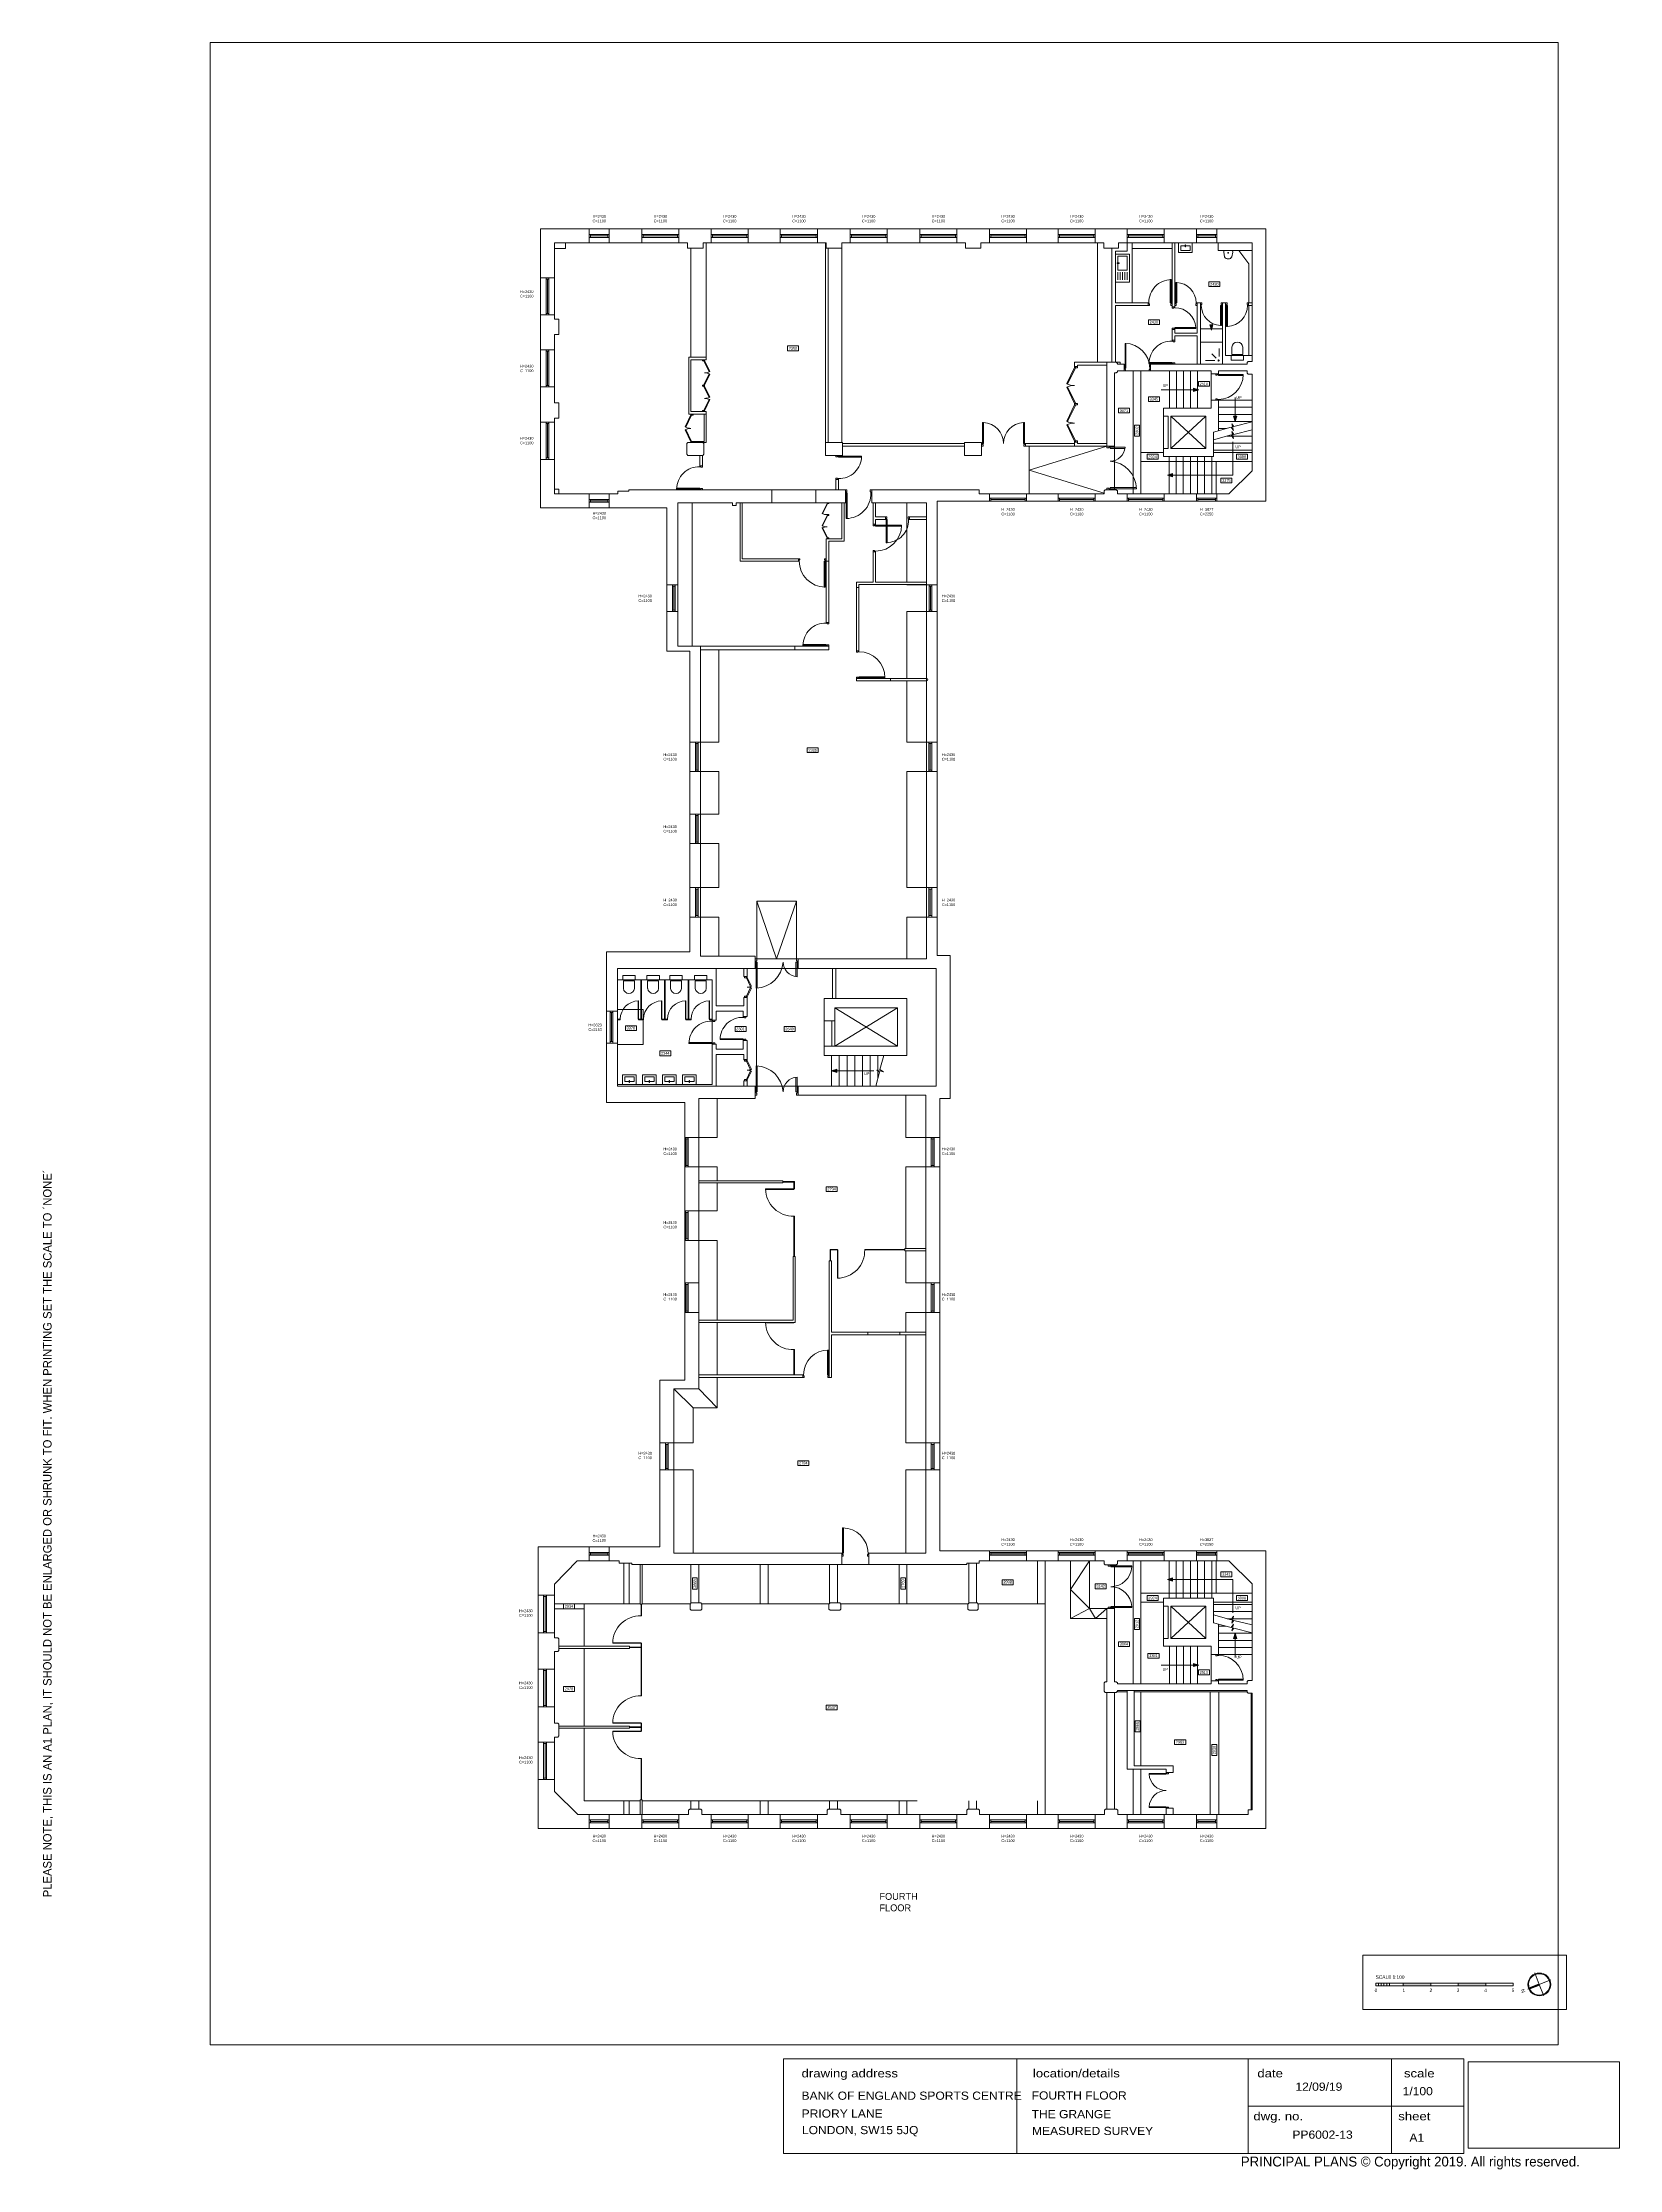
# Paper-space layout '13' of a CAD drawing. Header units: millimetres. Extents: x 32 to 605, y 29 to 802.
# The model-space entities are those that its viewports show. They can reach past a viewport. Long polylines and large blocks are cut down to what shows.
import ezdxf

# ---------------------------------------------------------------- set-up
doc = ezdxf.new("R2010")
doc.units = ezdxf.units.MM
doc.linetypes.add('HIDDENX2', pattern=[0.75, 0.5, -0.25])
for name, color, linetype, lineweight in [('BLOCKS', 8, 'Continuous', 15), ('Ceiling', 45, 'HIDDENX2', 15), ('Ceiling tag', 1, 'Continuous', 15), ('Partitions', 155, 'Continuous', 15), ('principalplans', 7, 'Continuous', 15), ('Stairs', 8, 'Continuous', 15), ('WALLS', 7, 'Continuous', 15)]:
    doc.layers.add(name, color=color, linetype=linetype, lineweight=lineweight)
doc.layers.add('Vport', color=7, linetype='Continuous', lineweight=15, true_color=0x8e84b7, plot=False)
doc.layers.add('Whatch', color=7, linetype='Continuous', lineweight=15, true_color=0xa8a8a8)
doc.styles.add('Century Gothic', font='GOTHIC.TTF')

# ---------------------------------------------------------------- blocks, each defined once
blk = doc.blocks.new('information dox')
at = {"layer": 'WALLS'}
for p, q in [((37.05, 0), (37.05, -15)), ((73.79, 0), (73.79, -15)), ((96.53, 0), (96.53, -15)), ((73.79, -7.49), (108.03, -7.49))]:
    blk.add_line(p, q, dxfattribs=at)
blk.add_lwpolyline([(108.03, 0), (0, 0), (0, -15), (108.03, -15)], close=True, dxfattribs=at)
at = {"layer": 'WALLS', "char_height": 1.3, "width": 19.2507, "attachment_point": 1, "style": 'Century Gothic'}
for s, insert in [('{\\W1.2;drawing address}', (2.88, -1.64)), ('{\\W1.2;location/details}', (39.61, -1.64)), ('{\\W1.2;date}', (75.24, -1.64)), ('{\\W1.2;scale}', (98.51, -1.64)), ('{\\W1.2;dwg. no.}', (74.61, -8.45)), ('{\\W1.2;sheet}', (97.61, -8.45))]:
    blk.add_mtext(s, dxfattribs=dict(at, insert=insert))
at = {"layer": 'WALLS', "style": 'Century Gothic', "width": 1.2}
for tag, p in [('ADDRESS1', (2.88, -6.49)), ('LOCATION1', (39.41, -6.45)), ('DATE', (81.29, -5.07)), ('SCALE', (98.31, -5.78)), ('ADDRESS2', (2.89, -9.33)), ('LOCATION2', (39.4, -9.42)), ('ADDRESS3', (2.94, -11.95)), ('LOCATION3', (39.46, -12.09)), ('JOBNUM', (80.81, -12.68)), ('SIZE', (99.38, -13.15))]:
    blk.add_attdef(tag, p, '', height=1.3, dxfattribs=at)
blk = doc.blocks.new('NORTH100')
at = {"layer": 'WALLS'}
h = blk.add_hatch(color=256, dxfattribs=at)
h.dxf.hatch_style = 1
h.paths.add_polyline_path([(84968, -53269), (84991, -53269), (85013, -53269), (85013, -52856, 0.026765), (84968, -52856)])
at = {"layer": 'principalplans'}
for p, q in [((84577, -53269), (84991, -53269)), ((84968, -52856), (84968, -53269)), ((84991, -53682), (84991, -53269)), ((85404, -53269), (84991, -53269)), ((85013, -52856), (85013, -53269))]:
    blk.add_line(p, q, dxfattribs=at)
blk.add_circle((84991, -53269), 414, dxfattribs=at)
blk.add_arc((84991, -53269), 389, 91.57689, 88.42311, dxfattribs=at)
at = {"layer": 'WALLS'}
for p, q in [((84577, -53269), (84539, -53269)), ((84991, -52855), (84991, -52817)), ((85404, -53269), (85442, -53269)), ((84991, -53682), (84991, -53720))]:
    blk.add_line(p, q, dxfattribs=at)
at = {"layer": 'principalplans', "insert": (84928, -52565), "char_height": 133.97, "width": 1749.52, "attachment_point": 1, "style": 'Century Gothic'}
blk.add_mtext('{\\fCentury Gothic|b0|i0|c0|p34;N}', dxfattribs=at)
blk = doc.blocks.new('DOOR 1210')
at = {"layer": 'BLOCKS'}
for p, q in [((523, -547), (523, 233)), ((557, 233), (557, -547)), ((-703, -647), (-703, -547)), ((-673, -547), (-703, -547)), ((-673, -107), (-673, -547)), ((-639, -547), (-673, -547)), ((-673, -588), (-673, -547)), ((-653, -588), (-673, -588)), ((-653, -647), (-653, -588)), ((-639, -547), (-639, -111)), ((523, -547), (557, -547)), ((537, -588), (557, -588)), ((537, -647), (537, -588)), ((557, -588), (557, -547)), ((557, -588), (557, -547)), ((557, -547), (587, -547)), ((587, -647), (587, -547)), ((-653, -647), (-703, -647)), ((537, -647), (587, -647))]:
    blk.add_line(p, q, dxfattribs=at)
for centre, radius, start, end in [((580, -605), 838, 91.58641, 176.06341), ((-708, -559), 453, 1.49223, 85.52077)]:
    blk.add_arc(centre, radius, start, end, dxfattribs=at)
blk = doc.blocks.new('DOOR 840')
at = {"layer": 'BLOCKS'}
for p, q in [((-582, 249), (-582, -591)), ((-582, -591), (-582, 249)), ((-548, 249), (-582, 249)), ((-548, -591), (-548, 248)), ((-612, -691), (-612, -591)), ((-582, -591), (-612, -591)), ((-562, -691), (-612, -691)), ((-548, -591), (-582, -591)), ((-582, -632), (-582, -591)), ((-562, -632), (-582, -632)), ((-562, -691), (-562, -632)), ((208, -632), (228, -632)), ((208, -691), (208, -632)), ((208, -691), (258, -691)), ((228, -632), (228, -591)), ((228, -591), (258, -591)), ((258, -691), (258, -591))]:
    blk.add_line(p, q, dxfattribs=at)
blk.add_arc((-586, -565), 814, 358.15749, 89.75925, dxfattribs=at)
blk = doc.blocks.new('door')
at = {"layer": 'BLOCKS'}
for p, q in [((0, 450), (0, -450)), ((0, 450), (34, 450)), ((0, -450), (0, 450)), ((34, -450), (34, 450)), ((-30, -550), (-30, -450)), ((0, -450), (-30, -450)), ((20, -550), (-30, -550)), ((34, -450), (0, -450)), ((0, -491), (0, -450)), ((20, -491), (0, -491)), ((20, -550), (20, -491)), ((880, -491), (900, -491)), ((880, -550), (880, -491)), ((880, -550), (930, -550)), ((900, -491), (900, -450)), ((900, -450), (930, -450)), ((930, -550), (930, -450))]:
    blk.add_line(p, q, dxfattribs=at)
blk.add_arc((0, -450), 900, 0, 90, dxfattribs=at)
blk = doc.blocks.new('DOOR 900')
at = {"layer": 'Whatch'}
blk.add_blockref('door', (-825, 91), dxfattribs=at)
blk = doc.blocks.new('DOUBLE DOOR')
at = {"layer": 'BLOCKS'}
for p, q in [((-1520, -760), (-1555, -760)), ((-1555, -760), (-1555, -860)), ((-1520, -760), (-1520, -800)), ((0, -760), (35, -760)), ((0, -760), (0, -800)), ((35, -760), (35, -860)), ((-1555, -860), (-1505, -860)), ((-1520, -800), (-1505, -800)), ((-1505, -800), (-1505, -860)), ((-15, -800), (-15, -860)), ((0, -800), (-15, -800)), ((35, -860), (-15, -860))]:
    blk.add_line(p, q, dxfattribs=at)
for points in [[(-1485, -760), (-1485, 0), (-1520, 0), (-1520, -760)], [(-35, -760), (-35, 0), (0, 0), (0, -760)]]:
    blk.add_lwpolyline(points, close=True, dxfattribs=at)
for centre, start, end in [((-1521, -761), 0.04394, 87.25575), ((1, -761), 92.74425, 179.95606)]:
    blk.add_arc(centre, 761, start, end, dxfattribs=at)
blk = doc.blocks.new('80')
at = {"layer": 'BLOCKS'}
for p, q in [((1213075, -221229), (1213362, -220638)), ((1213393, -220653), (1213106, -221245)), ((1213362, -220638), (1213362, -220603)), ((1213362, -220603), (1213462, -220603)), ((1213362, -220638), (1213402, -220638)), ((1213362, -220638), (1213393, -220653)), ((1213402, -220638), (1213402, -220653)), ((1213402, -220653), (1213462, -220653)), ((1213462, -220603), (1213462, -220653)), ((1213106, -221245), (1213075, -221229)), ((1213106, -221346), (1213075, -221361)), ((1213075, -221361), (1213362, -221953)), ((1213393, -221937), (1213106, -221346)), ((1213362, -221953), (1213393, -221937)), ((1213362, -221953), (1213462, -221953)), ((1213362, -221953), (1213362, -222003)), ((1213462, -221953), (1213462, -222003)), ((1213075, -222594), (1213362, -222003)), ((1213106, -222610), (1213075, -222594)), ((1213106, -222711), (1213075, -222726)), ((1213075, -222726), (1213362, -223318)), ((1213393, -222018), (1213106, -222610)), ((1213393, -223302), (1213106, -222711)), ((1213362, -222003), (1213462, -222003)), ((1213362, -222003), (1213393, -222018)), ((1213362, -223318), (1213393, -223302)), ((1213362, -223318), (1213362, -223353)), ((1213362, -223318), (1213402, -223318)), ((1213362, -223353), (1213462, -223353)), ((1213402, -223303), (1213462, -223303)), ((1213402, -223318), (1213402, -223303)), ((1213462, -223353), (1213462, -223303))]:
    blk.add_line(p, q, dxfattribs=at)
for centre, start, end in [((1213362, -220638), 244.11852, 270), ((1213362, -221953), 90, 115.88148), ((1213362, -222003), 244.11852, 270), ((1213362, -223318), 90, 115.88148)]:
    blk.add_arc(centre, 658, start, end, dxfattribs=at)
blk = doc.blocks.new('94')
at = {"layer": 'BLOCKS'}
for p, q in [((1508732, -330403), (1507702, -330403)), ((1507702, -330403), (1507702, -330418)), ((1507702, -330418), (1508732, -330418)), ((1508732, -330403), (1508732, -330418))]:
    blk.add_line(p, q, dxfattribs=at)
blk.add_arc((1508700, -330423), 998, 88.17614, 179.74061, dxfattribs=at)
blk = doc.blocks.new('33')
at = {"layer": 'BLOCKS'}
for p, q in [((524987, 33196), (524987, 32535)), ((524997, 33196), (524987, 33196)), ((524987, 32535), (524997, 32535)), ((524997, 33196), (524997, 32535))]:
    blk.add_line(p, q, dxfattribs=at)
blk.add_arc((524997, 32535), 661, 90, 180, dxfattribs=at)
blk = doc.blocks.new('wc')
at = {"layer": 'BLOCKS'}
for p, q in [((36874, 129352), (36874, 129084)), ((37274, 129084), (37274, 129352)), ((37299, 129044), (36849, 129044)), ((36849, 129044), (36849, 128881)), ((36849, 128881), (37299, 128881)), ((36874, 129084), (36899, 129084)), ((36899, 129044), (36899, 129084)), ((36899, 129084), (37249, 129084)), ((37249, 129084), (37249, 129044)), ((37274, 129084), (37249, 129084)), ((37299, 128881), (37299, 129044))]:
    blk.add_line(p, q, dxfattribs=at)
blk.add_arc((37074, 129339), 200, 3.80419, 176.19581, dxfattribs=at)
blk = doc.blocks.new('sink wc')
at = {"layer": 'BLOCKS'}
for p, q in [((36043, 129595), (36543, 129595)), ((36043, 129245), (36043, 129595)), ((36543, 129245), (36043, 129245)), ((36123, 129495), (36285, 129495)), ((36123, 129325), (36123, 129495)), ((36463, 129325), (36123, 129325)), ((36285, 129525), (36285, 129448)), ((36285, 129525), (36300, 129525)), ((36300, 129448), (36285, 129448)), ((36300, 129525), (36300, 129448)), ((36300, 129495), (36463, 129495)), ((36463, 129495), (36463, 129325)), ((36543, 129595), (36543, 129245))]:
    blk.add_line(p, q, dxfattribs=at)
blk = doc.blocks.new('96')
at = {"layer": 'BLOCKS'}
for p, q in [((1555123, -320193), (1555123, -320243)), ((1555223, -320193), (1555123, -320193)), ((1555223, -320228), (1555223, -320193)), ((1555183, -320243), (1555123, -320243)), ((1555123, -320963), (1555123, -320913)), ((1555183, -320913), (1555123, -320913)), ((1555223, -320963), (1555123, -320963)), ((1555183, -320228), (1555183, -320243)), ((1555223, -320228), (1555183, -320228)), ((1555183, -320928), (1555183, -320913)), ((1555223, -320928), (1555183, -320928)), ((1555223, -320228), (1555191, -320243)), ((1555191, -320243), (1555344, -320558)), ((1555191, -320913), (1555344, -320598)), ((1555223, -320928), (1555191, -320913)), ((1555376, -320543), (1555223, -320228)), ((1555376, -320613), (1555223, -320928)), ((1555223, -320928), (1555223, -320963)), ((1555344, -320558), (1555376, -320543)), ((1555344, -320598), (1555376, -320613))]:
    blk.add_line(p, q, dxfattribs=at)
for centre, start, end in [((1555223, -320228), 270, 295.88148), ((1555223, -320928), 64.11852, 90)]:
    blk.add_arc(centre, 350, start, end, dxfattribs=at)
blk = doc.blocks.new('sink kitchenette')
at = {"layer": 'BLOCKS'}
for p, q in [((38392, 131337), (39402, 131337)), ((38392, 130837), (38392, 131337)), ((39402, 130837), (38392, 130837)), ((38467, 131262), (38752, 131262)), ((38467, 131177), (38752, 131177)), ((38467, 131087), (38752, 131087)), ((38467, 130997), (38752, 130997)), ((38752, 130912), (38467, 130912)), ((39327, 131262), (38827, 131262)), ((38827, 131262), (38827, 130912)), ((38827, 130912), (39069, 130912)), ((39069, 130890), (39069, 130967)), ((39084, 130967), (39069, 130967)), ((39069, 130890), (39084, 130890)), ((39084, 130890), (39084, 130967)), ((39084, 130912), (39327, 130912)), ((39327, 130912), (39327, 131262)), ((39402, 131337), (39402, 130837))]:
    blk.add_line(p, q, dxfattribs=at)
blk = doc.blocks.new('DOOR 760')
at = {"layer": 'BLOCKS'}
for p, q in [((-712, -265), (-747, -265)), ((-747, -265), (-747, -365)), ((-747, -365), (-697, -365)), ((-712, -265), (-712, -305)), ((-712, -305), (-697, -305)), ((-697, -305), (-697, -365)), ((33, -305), (33, -365)), ((48, -305), (33, -305)), ((33, -365), (83, -365)), ((83, -265), (48, -265)), ((48, -305), (48, -265)), ((83, -365), (83, -265))]:
    blk.add_line(p, q, dxfattribs=at)
blk.add_lwpolyline([(-677, -265), (-677, 495), (-712, 495), (-712, -265)], close=True, dxfattribs=at)
blk.add_arc((-714, -266), 761, 0.04394, 87.25575, dxfattribs=at)
blk = doc.blocks.new('bide')
at = {"layer": 'BLOCKS'}
for p, q in [((114921, 102425), (114921, 102193)), ((114984, 102473), (115151, 102442)), ((114984, 102145), (115152, 102177))]:
    blk.add_line(p, q, dxfattribs=at)
blk.add_circle((115011, 102309), 15, dxfattribs=at)
for centre, radius, start, end in [((114971, 102425), 50, 74.0546, 180), ((114971, 102193), 50, 180, 285.9454), ((115082, 102309), 149, 298.00584, 62.56609)]:
    blk.add_arc(centre, radius, start, end, dxfattribs=at)
blk = doc.blocks.new('shower')
for p, q in [((114617, 100698), (114778, 100540)), ((115004, 100785), (114668, 100785)), ((114517, 100644), (114517, 100344))]:
    blk.add_line(p, q)
blk.add_lwpolyline([(115195, 100120), (114395, 100120), (114395, 100920), (115195, 100920)], close=True)
blk.add_circle((114532, 100783), 21.5)
blk = doc.blocks.new('93')
at = {"layer": 'BLOCKS'}
for p, q in [((1464816, -304170), (1464816, -304120)), ((1464816, -304120), (1464896, -304120)), ((1464816, -304170), (1464854, -304170)), ((1464854, -304150), (1464896, -304150)), ((1464854, -304170), (1464854, -304150)), ((1464896, -304150), (1464896, -304120)), ((1464816, -305030), (1464816, -305080)), ((1464816, -305030), (1464854, -305030)), ((1464816, -305080), (1464896, -305080)), ((1464854, -305030), (1464854, -305050)), ((1464854, -305050), (1464896, -305050)), ((1464896, -305016), (1465796, -305016)), ((1464896, -305016), (1464896, -305050)), ((1465796, -305050), (1464896, -305050)), ((1464896, -305050), (1464896, -305080)), ((1464896, -305050), (1465796, -305050)), ((1465796, -305050), (1465796, -305016))]:
    blk.add_line(p, q, dxfattribs=at)
blk.add_arc((1464896, -305050), 900, 0, 90, dxfattribs=at)
blk = doc.blocks.new('97')
at = {"layer": 'BLOCKS'}
for p, q in [((1550394, -298545), (1550586, -298149)), ((1550415, -298555), (1550394, -298545)), ((1550607, -298160), (1550415, -298555)), ((1550586, -298149), (1550586, -298126)), ((1550586, -298126), (1550653, -298126)), ((1550586, -298149), (1550607, -298160)), ((1550586, -298149), (1550613, -298149)), ((1550613, -298149), (1550613, -298159)), ((1550613, -298159), (1550653, -298159)), ((1550653, -298126), (1550653, -298159)), ((1550415, -298623), (1550394, -298633)), ((1550394, -298633), (1550586, -299029)), ((1550607, -299019), (1550415, -298623)), ((1550586, -299029), (1550607, -299019)), ((1550586, -299029), (1550586, -299052)), ((1550586, -299029), (1550613, -299029)), ((1550586, -299052), (1550653, -299052)), ((1550613, -299019), (1550653, -299019)), ((1550613, -299029), (1550613, -299019)), ((1550653, -299052), (1550653, -299019))]:
    blk.add_line(p, q, dxfattribs=at)
for centre, start, end in [((1550586, -298149), 244.11852, 270), ((1550586, -299029), 90, 115.88148)]:
    blk.add_arc(centre, 440, start, end, dxfattribs=at)
blk = doc.blocks.new('98')
at = {"layer": 'BLOCKS'}
for p, q in [((1552926, -305183), (1553143, -304735)), ((1552950, -305194), (1552926, -305183)), ((1552926, -305718), (1553143, -305270)), ((1553167, -304747), (1552950, -305194)), ((1553167, -305282), (1552950, -305729)), ((1553143, -304735), (1553143, -304709)), ((1553143, -304709), (1553219, -304709)), ((1553143, -304735), (1553167, -304747)), ((1553143, -304735), (1553174, -304735)), ((1553143, -305270), (1553143, -305233)), ((1553143, -305233), (1553219, -305233)), ((1553143, -305270), (1553167, -305282)), ((1553143, -305270), (1553219, -305270)), ((1553174, -304735), (1553174, -304747)), ((1553174, -304747), (1553219, -304747)), ((1553219, -304709), (1553219, -304747)), ((1553219, -305233), (1553219, -305270)), ((1552950, -305729), (1552926, -305718)), ((1552950, -305806), (1552926, -305817)), ((1552926, -305817), (1553143, -306264)), ((1553167, -306253), (1552950, -305806)), ((1553143, -306264), (1553167, -306253)), ((1553143, -306264), (1553143, -306291)), ((1553143, -306264), (1553174, -306264)), ((1553143, -306291), (1553219, -306291)), ((1553174, -306253), (1553219, -306253)), ((1553174, -306264), (1553174, -306253)), ((1553219, -306291), (1553219, -306253))]:
    blk.add_line(p, q, dxfattribs=at)
for centre, start, end in [((1553143, -304735), 244.11852, 270), ((1553143, -305270), 244.11852, 270), ((1553143, -306264), 90, 115.88148)]:
    blk.add_arc(centre, 497, start, end, dxfattribs=at)

msp = doc.modelspace()

# ---------------------------------------------------------------- hatches: boundary and pattern name
at = {"layer": 'Stairs'}
for points in [[(1060666, 27485), (1060550, 27485), (1060609, 27293)], [(1059965, 25186), (1059965, 25070), (1060157, 25129)], [(1061533, 24168), (1061418, 24168), (1061477, 23976)], [(1059200, 21963), (1059200, 22078), (1059008, 22020)], [(1046991, 306), (1046991, 422), (1046798, 363)], [(1059200, -18079), (1059200, -18195), (1059008, -18136)], [(1061533, -20285), (1061418, -20285), (1061477, -20092)], [(1059965, -21303), (1059965, -21187), (1060157, -21246)]]:
    msp.add_hatch(color=256, dxfattribs=at).paths.add_polyline_path(points)
at = {"layer": 'WALLS'}
h = msp.add_hatch(color=256, dxfattribs=at)
h.dxf.hatch_style = 1
h.paths.add_polyline_path([(81040, -68924), (81040, -68824), (80040, -68824), (80040, -68924)])
h.paths.add_polyline_path([(82040, -68824), (82040, -68924), (83040, -68924), (83040, -68824)])

# ---------------------------------------------------------------- linework, layer by layer
at = {"layer": 'BLOCKS'}
for p, q in [((1037976, 30772), (1038715, 30772)), ((1037976, 30668), (1038715, 30668)), ((1037976, 30466), (1038715, 30466)), ((1038026, 30668), (1038026, 30772)), ((1038026, 30721), (1038664, 30721)), ((1038664, 30668), (1038664, 30772)), ((1039895, 30772), (1041245, 30772)), ((1039895, 30668), (1041245, 30668)), ((1039895, 30466), (1041245, 30466)), ((1039945, 30668), (1039945, 30772)), ((1039945, 30721), (1041194, 30721)), ((1041194, 30668), (1041194, 30772)), ((1041683, 30276), (1041683, 26316)), ((1042414, 30772), (1043764, 30772)), ((1042414, 30668), (1043764, 30668)), ((1042414, 30466), (1043764, 30466)), ((1042464, 30668), (1042464, 30772)), ((1042464, 30721), (1043713, 30721)), ((1043713, 30668), (1043713, 30772)), ((1044932, 30772), (1046282, 30772)), ((1044932, 30668), (1046282, 30668)), ((1044932, 30466), (1046282, 30466)), ((1044982, 30668), (1044982, 30772)), ((1044982, 30721), (1046231, 30721)), ((1046231, 30668), (1046231, 30772)), ((1047468, 30772), (1048818, 30772)), ((1047468, 30668), (1048818, 30668)), ((1047468, 30466), (1048818, 30466)), ((1047518, 30668), (1047518, 30772)), ((1047518, 30721), (1048767, 30721)), ((1048767, 30668), (1048767, 30772)), ((1050004, 30772), (1051354, 30772)), ((1050004, 30668), (1051354, 30668)), ((1050004, 30466), (1051354, 30466)), ((1050054, 30668), (1050054, 30772)), ((1050054, 30721), (1051303, 30721)), ((1051303, 30668), (1051303, 30772)), ((1052538, 30772), (1053888, 30772)), ((1052538, 30668), (1053888, 30668)), ((1052538, 30466), (1053888, 30466)), ((1052588, 30668), (1052588, 30772)), ((1052588, 30721), (1053837, 30721)), ((1053837, 30668), (1053837, 30772)), ((1055034, 30772), (1056384, 30772)), ((1055034, 30668), (1056384, 30668)), ((1055034, 30466), (1056384, 30466)), ((1055085, 30668), (1055085, 30772)), ((1055085, 30721), (1056334, 30721)), ((1056334, 30668), (1056334, 30772)), ((1056465, 26125), (1056465, 30466)), ((1057547, 30772), (1058897, 30772)), ((1057547, 30668), (1058897, 30668)), ((1057547, 30466), (1058897, 30466)), ((1057598, 30668), (1057598, 30772)), ((1057598, 30721), (1058847, 30721)), ((1057727, 30466), (1057727, 28291)), ((1057727, 30266), (1059180, 30266)), ((1058847, 30668), (1058847, 30772)), ((1060065, 30772), (1060804, 30772)), ((1060065, 30668), (1060804, 30668)), ((1060065, 30466), (1060804, 30466)), ((1060116, 30668), (1060116, 30772)), ((1060116, 30721), (1060754, 30721)), ((1060754, 30668), (1060754, 30772)), ((1036416, 27853), (1036416, 29203)), ((1036416, 29153), (1036519, 29153)), ((1036468, 27904), (1036468, 29153)), ((1036519, 27853), (1036519, 29203)), ((1036721, 27853), (1036721, 29203)), ((1036416, 27904), (1036519, 27904)), ((1036416, 25233), (1036416, 26583)), ((1036416, 26532), (1036519, 26532)), ((1036468, 25283), (1036468, 26532)), ((1036519, 25233), (1036519, 26583)), ((1036721, 25233), (1036721, 26583)), ((1036416, 25283), (1036519, 25283)), ((1036416, 22596), (1036416, 23946)), ((1036416, 23895), (1036519, 23895)), ((1036468, 22646), (1036468, 23895)), ((1036519, 22596), (1036519, 23946)), ((1036721, 22596), (1036721, 23946)), ((1036416, 22646), (1036519, 22646)), ((1042003, 22738), (1042003, 22356)), ((1042103, 22738), (1042103, 22356)), ((1051636, 23175), (1047190, 23175)), ((1051636, 23075), (1047190, 23075)), ((1055635, 23175), (1053845, 23175)), ((1055635, 23075), (1053845, 23075)), ((1046948, 21486), (1046948, 21868)), ((1047048, 21486), (1047048, 21868)), ((1037976, 21342), (1038715, 21342)), ((1037976, 21140), (1038715, 21140)), ((1037976, 21037), (1038715, 21037)), ((1038026, 21140), (1038026, 21037)), ((1038026, 21087), (1038664, 21087)), ((1038664, 21140), (1038664, 21037)), ((1043467, 21017), (1043467, 18898)), ((1043551, 21017), (1043551, 18982)), ((1052538, 21342), (1053888, 21342)), ((1052538, 21186), (1053888, 21186)), ((1052538, 21082), (1053888, 21082)), ((1052588, 21186), (1052588, 21082)), ((1052588, 21133), (1053837, 21133)), ((1053837, 21186), (1053837, 21082)), ((1055034, 21342), (1056384, 21342)), ((1055034, 21186), (1056384, 21186)), ((1055034, 21082), (1056384, 21082)), ((1055085, 21186), (1055085, 21082)), ((1055085, 21133), (1056334, 21133)), ((1056334, 21186), (1056334, 21082)), ((1057547, 21342), (1058897, 21342)), ((1057547, 21186), (1058897, 21186)), ((1057547, 21082), (1058897, 21082)), ((1057598, 21186), (1057598, 21082)), ((1057598, 21133), (1058847, 21133)), ((1058847, 21186), (1058847, 21082)), ((1060065, 21342), (1060804, 21342)), ((1060065, 21186), (1060804, 21186)), ((1060065, 21082), (1060804, 21082)), ((1060116, 21186), (1060116, 21082)), ((1060116, 21133), (1060754, 21133)), ((1060754, 21186), (1060754, 21082)), ((1045589, 18898), (1043467, 18898)), ((1045589, 18982), (1043551, 18982)), ((1046597, 18898), (1046597, 16669)), ((1046697, 18898), (1046697, 16669)), ((1041012, 17062), (1041012, 18036)), ((1041012, 17985), (1041115, 17985)), ((1041064, 17112), (1041064, 17985)), ((1041115, 17062), (1041115, 18036)), ((1041202, 17062), (1041202, 18036)), ((1047707, 17933), (1047707, 15633)), ((1047791, 17933), (1047791, 15633)), ((1050255, 17062), (1050255, 18036)), ((1050343, 17062), (1050343, 18036)), ((1050446, 17985), (1050343, 17985)), ((1050393, 17112), (1050393, 17985)), ((1050446, 17062), (1050446, 18036)), ((1041012, 17112), (1041115, 17112)), ((1050446, 17112), (1050343, 17112)), ((1045464, 15799), (1046697, 15799)), ((1046697, 15676), (1045464, 15676)), ((1046697, 15799), (1046697, 15676)), ((1048941, 14625), (1047707, 14625)), ((1047707, 14625), (1047707, 14541)), ((1048941, 14541), (1047707, 14541)), ((1041845, 11244), (1041845, 12314)), ((1041845, 12263), (1041948, 12263)), ((1041896, 11294), (1041896, 12263)), ((1041948, 11244), (1041948, 12314)), ((1042028, 11244), (1042028, 12314)), ((1050255, 11244), (1050255, 12314)), ((1050335, 11244), (1050335, 12314)), ((1050439, 12263), (1050335, 12263)), ((1050388, 11294), (1050388, 12263)), ((1050439, 11244), (1050439, 12314)), ((1041845, 11294), (1041948, 11294)), ((1050439, 11294), (1050335, 11294)), ((1041845, 8625), (1041845, 9695)), ((1041845, 9644), (1041948, 9644)), ((1041896, 8675), (1041896, 9644)), ((1041948, 8625), (1041948, 9695)), ((1042028, 8625), (1042028, 9695)), ((1041845, 8675), (1041948, 8675)), ((1041845, 5954), (1041845, 7024)), ((1041845, 6973), (1041948, 6973)), ((1041896, 6004), (1041896, 6973)), ((1041948, 5954), (1041948, 7024)), ((1042028, 5954), (1042028, 7024)), ((1050255, 5954), (1050255, 7024)), ((1050335, 5954), (1050335, 7024)), ((1050439, 6973), (1050335, 6973)), ((1050388, 6004), (1050388, 6973)), ((1050439, 5954), (1050439, 7024)), ((1041845, 6004), (1041948, 6004)), ((1050439, 6004), (1050335, 6004)), ((1038745, 1372), (1038745, 2532)), ((1038845, 2482), (1038745, 2482)), ((1038795, 1422), (1038795, 2482)), ((1038845, 1372), (1038845, 2532)), ((1039013, 2532), (1039013, 1372)), ((1046808, 1260), (1046808, 2175)), ((1038845, 1422), (1038745, 1422)), ((1041483, -2064), (1041483, -3134)), ((1041483, -2114), (1041587, -2114)), ((1041534, -2114), (1041534, -3083)), ((1041587, -2064), (1041587, -3134)), ((1041967, -3134), (1041967, -2064)), ((1050223, -2064), (1050223, -3134)), ((1050425, -2064), (1050425, -3134)), ((1050529, -2114), (1050425, -2114)), ((1050478, -2114), (1050478, -3083)), ((1050529, -2064), (1050529, -3134)), ((1041483, -3083), (1041587, -3083)), ((1050529, -3083), (1050425, -3083)), ((1041483, -4735), (1041483, -5805)), ((1041483, -4785), (1041587, -4785)), ((1041534, -4785), (1041534, -5754)), ((1041587, -4735), (1041587, -5805)), ((1041967, -4735), (1041967, -5805)), ((1041483, -5754), (1041587, -5754)), ((1041483, -7354), (1041483, -8424)), ((1041483, -7404), (1041587, -7404)), ((1041534, -7404), (1041534, -8373)), ((1041587, -7354), (1041587, -8424)), ((1041967, -7354), (1041967, -8424)), ((1050223, -7354), (1050223, -8424)), ((1050425, -7354), (1050425, -8424)), ((1050529, -7404), (1050425, -7404)), ((1050478, -7404), (1050478, -8373)), ((1050529, -7354), (1050529, -8424)), ((1041483, -8373), (1041587, -8373)), ((1050529, -8373), (1050425, -8373)), ((1040753, -13172), (1040753, -14146)), ((1040753, -13222), (1040856, -13222)), ((1040806, -13222), (1040806, -14095)), ((1040856, -13172), (1040856, -14146)), ((1041059, -13172), (1041059, -14146)), ((1050223, -13172), (1050223, -14146)), ((1050425, -13172), (1050425, -14146)), ((1050529, -13222), (1050425, -13222)), ((1050476, -13222), (1050476, -14095)), ((1050529, -13172), (1050529, -14146)), ((1040753, -14095), (1040856, -14095)), ((1050529, -14095), (1050425, -14095)), ((1037976, -17458), (1037976, -16950)), ((1038715, -17458), (1038715, -16950)), ((1037976, -17152), (1038715, -17152)), ((1037976, -17256), (1038715, -17256)), ((1037976, -17458), (1038715, -17458)), ((1038026, -17256), (1038026, -17152)), ((1038026, -17203), (1038664, -17203)), ((1038664, -17256), (1038664, -17152)), ((1052538, -17152), (1053888, -17152)), ((1052538, -17256), (1053888, -17256)), ((1052538, -17458), (1053888, -17458)), ((1052588, -17256), (1052588, -17152)), ((1052588, -17203), (1053837, -17203)), ((1053837, -17256), (1053837, -17152)), ((1055034, -17152), (1056384, -17152)), ((1055034, -17256), (1056384, -17256)), ((1055034, -17458), (1056384, -17458)), ((1055085, -17256), (1055085, -17152)), ((1055085, -17203), (1056334, -17203)), ((1056334, -17256), (1056334, -17152)), ((1057547, -17152), (1058897, -17152)), ((1057547, -17256), (1058897, -17256)), ((1057547, -17458), (1058897, -17458)), ((1057598, -17256), (1057598, -17152)), ((1057598, -17203), (1058847, -17203)), ((1058847, -17256), (1058847, -17152)), ((1060065, -17152), (1060804, -17152)), ((1060065, -17256), (1060804, -17256)), ((1060065, -17458), (1060804, -17458)), ((1060116, -17256), (1060116, -17152)), ((1060116, -17203), (1060754, -17203)), ((1060754, -17256), (1060754, -17152)), ((1036326, -18701), (1036326, -20080)), ((1036326, -18751), (1036430, -18751)), ((1036379, -18751), (1036379, -20029)), ((1036430, -18701), (1036430, -20080)), ((1036721, -18701), (1036721, -20080)), ((1036326, -20029), (1036430, -20029)), ((1036326, -22772), (1036326, -21393)), ((1036326, -21443), (1036430, -21443)), ((1036379, -22721), (1036379, -21443)), ((1036430, -22772), (1036430, -21393)), ((1036721, -22772), (1036721, -21393)), ((1036326, -22721), (1036430, -22721)), ((1036326, -25405), (1036326, -24051)), ((1036326, -24102), (1036430, -24102)), ((1036379, -25355), (1036379, -24102)), ((1036430, -25405), (1036430, -24051)), ((1036721, -25405), (1036721, -24048)), ((1036326, -25355), (1036430, -25355)), ((1037976, -26679), (1038715, -26679)), ((1037976, -26881), (1038715, -26881)), ((1037976, -26985), (1038715, -26985)), ((1038026, -26881), (1038026, -26985)), ((1038026, -26934), (1038664, -26934)), ((1038664, -26881), (1038664, -26985)), ((1039895, -26679), (1041245, -26679)), ((1039895, -26881), (1041245, -26881)), ((1039895, -26985), (1041245, -26985)), ((1039945, -26881), (1039945, -26985)), ((1039945, -26934), (1041194, -26934)), ((1041194, -26881), (1041194, -26985)), ((1042414, -26679), (1043764, -26679)), ((1042414, -26881), (1043764, -26881)), ((1042414, -26985), (1043764, -26985)), ((1042464, -26881), (1042464, -26985)), ((1042464, -26934), (1043713, -26934)), ((1043713, -26881), (1043713, -26985)), ((1044932, -26679), (1046282, -26679)), ((1044932, -26881), (1046282, -26881)), ((1044932, -26985), (1046282, -26985)), ((1044982, -26881), (1044982, -26985)), ((1044982, -26934), (1046231, -26934)), ((1046231, -26881), (1046231, -26985)), ((1047468, -26679), (1048818, -26679)), ((1047468, -26881), (1048818, -26881)), ((1047468, -26985), (1048818, -26985)), ((1047518, -26881), (1047518, -26985)), ((1047518, -26934), (1048767, -26934)), ((1048767, -26881), (1048767, -26985)), ((1050004, -26679), (1051354, -26679)), ((1050004, -26881), (1051354, -26881)), ((1050004, -26985), (1051354, -26985)), ((1050054, -26881), (1050054, -26985)), ((1050054, -26934), (1051303, -26934)), ((1051303, -26881), (1051303, -26985)), ((1052538, -26679), (1053888, -26679)), ((1052538, -26881), (1053888, -26881)), ((1052538, -26985), (1053888, -26985)), ((1052588, -26881), (1052588, -26985)), ((1052588, -26934), (1053837, -26934)), ((1053837, -26881), (1053837, -26985)), ((1055034, -26679), (1056384, -26679)), ((1055034, -26881), (1056384, -26881)), ((1055034, -26985), (1056384, -26985)), ((1055085, -26881), (1055085, -26985)), ((1055085, -26934), (1056334, -26934)), ((1056334, -26881), (1056334, -26985)), ((1057547, -26679), (1058897, -26679)), ((1057547, -26881), (1058897, -26881)), ((1057547, -26985), (1058897, -26985)), ((1057598, -26881), (1057598, -26985)), ((1057598, -26934), (1058847, -26934)), ((1058847, -26881), (1058847, -26985)), ((1060065, -26679), (1060804, -26679)), ((1060065, -26881), (1060804, -26881)), ((1060065, -26985), (1060804, -26985)), ((1060116, -26881), (1060116, -26985)), ((1060116, -26934), (1060754, -26934)), ((1060754, -26881), (1060754, -26985))]:
    msp.add_line(p, q, dxfattribs=at)
at = {"layer": 'BLOCKS', "ltscale": 2}
for p, q in [((1047166, 23207), (1047166, 30276)), ((1061602, 30194), (1061966, 29710)), ((1061966, 28291), (1061966, 29710)), ((1061966, 26369), (1061966, 28191)), ((1045030, -3669), (1045444, -3669)), ((1045030, -3684), (1045429, -3684)), ((1045429, -3684), (1045429, -3934)), ((1045444, -3669), (1045444, -3934)), ((1045429, -3934), (1045444, -3934)), ((1045429, -4927), (1045429, -6387)), ((1045429, -4927), (1045444, -4927)), ((1045444, -4927), (1045444, -6387)), ((1046745, -6133), (1047010, -6133)), ((1046745, -6548), (1046745, -6133)), ((1046760, -6148), (1047010, -6148)), ((1046760, -6548), (1046760, -6148)), ((1047010, -6148), (1047010, -6133)), ((1048003, -6133), (1049463, -6133)), ((1048003, -6148), (1048003, -6133)), ((1048003, -6148), (1049463, -6148)), ((1048121, -9147), (1049279, -9147)), ((1049279, -9243), (1048121, -9243)), ((1045429, -9778), (1045429, -10692)), ((1045429, -9778), (1045444, -9778)), ((1045444, -9778), (1045444, -10692)), ((1039868, -19038), (1039868, -19460)), ((1039883, -19038), (1039883, -19460)), ((1039868, -19460), (1039883, -19460)), ((1039451, -20591), (1039868, -20591)), ((1039451, -20606), (1039868, -20606)), ((1039868, -20453), (1039868, -20591)), ((1039868, -20453), (1039883, -20453)), ((1039868, -20606), (1039868, -22368)), ((1039883, -20453), (1039883, -22368)), ((1039868, -22368), (1039883, -22368)), ((1039451, -23499), (1039868, -23499)), ((1039451, -23514), (1039868, -23514)), ((1039868, -23361), (1039868, -23499)), ((1039868, -23361), (1039883, -23361)), ((1039868, -23514), (1039868, -23653)), ((1039868, -23653), (1039883, -23653)), ((1039883, -23361), (1039883, -23653)), ((1039868, -24646), (1039868, -26150)), ((1039868, -24646), (1039883, -24646)), ((1039883, -24646), (1039883, -26150))]:
    msp.add_line(p, q, dxfattribs=at)
at = {"layer": 'Ceiling', "ltscale": 2}
for p, q in [((1057490, 25811), (1058350, 25811)), ((1057764, 21341), (1057764, 25810)), ((1058048, 21341), (1058048, 25810)), ((1060596, 25707), (1060596, 24747)), ((1058870, 22987), (1058870, 24166)), ((1057082, 23075), (1057082, 21489)), ((1058870, 22843), (1058048, 22843)), ((1058048, 22516), (1062087, 22516)), ((1062087, 22843), (1060692, 22843)), ((1060780, 22516), (1060780, 21341)), ((1041723, 21017), (1041723, 15799)), ((1044628, 21486), (1046230, 21486)), ((1046230, 21017), (1044628, 21017)), ((1049535, 21017), (1049535, 18134)), ((1049535, 18050), (1049535, 18036)), ((1050255, 18036), (1049535, 18036)), ((1049535, 17062), (1049535, 14625)), ((1050255, 17062), (1049535, 17062)), ((1042697, 15676), (1042697, 12314)), ((1049535, 14541), (1049535, 12314)), ((1042028, 12314), (1042697, 12314)), ((1050255, 12314), (1049535, 12314)), ((1042028, 11244), (1042697, 11244)), ((1042697, 11244), (1042697, 9695)), ((1049535, 11244), (1049535, 7024)), ((1050255, 11244), (1049535, 11244)), ((1042028, 9695), (1042697, 9695)), ((1042028, 8625), (1042697, 8625)), ((1042697, 8625), (1042697, 7024)), ((1042028, 7024), (1042697, 7024)), ((1050255, 7024), (1049535, 7024)), ((1042028, 5954), (1042697, 5954)), ((1042697, 5954), (1042697, 4533)), ((1049535, 5954), (1049535, 4436)), ((1050255, 5954), (1049535, 5954)), ((1044018, 4086), (1045578, 4086)), ((1044067, 4086), (1044067, -196)), ((1039013, 2588), (1039860, 2588)), ((1039885, 2588), (1039942, 2588)), ((1039942, 2588), (1039942, 2242)), ((1039942, 2217), (1039942, 1316)), ((1046533, 1260), (1046533, 2175)), ((1039013, 1316), (1039942, 1316)), ((1042636, -2064), (1042636, -639)), ((1044018, -196), (1045578, -196)), ((1049503, -521), (1049503, -2064)), ((1041967, -2064), (1042636, -2064)), ((1050223, -2064), (1049503, -2064)), ((1041967, -3134), (1042636, -3134)), ((1042636, -3637), (1042636, -3134)), ((1042636, -4735), (1042636, -3717)), ((1049503, -3134), (1049503, -6101)), ((1050223, -3134), (1049503, -3134)), ((1041967, -4735), (1042636, -4735)), ((1041967, -5805), (1042636, -5805)), ((1042636, -8705), (1042636, -5805)), ((1049503, -6181), (1049503, -7354)), ((1050223, -7354), (1049503, -7354)), ((1049503, -8424), (1049503, -9147)), ((1050223, -8424), (1049503, -8424)), ((1042636, -10692), (1042636, -8785)), ((1049503, -9243), (1049503, -13172)), ((1042636, -11892), (1042636, -10792)), ((1041059, -11205), (1041769, -11892)), ((1041967, -11205), (1042636, -11892)), ((1041769, -11892), (1041769, -13172)), ((1042636, -11892), (1041769, -11892)), ((1041059, -13172), (1041769, -13172)), ((1050223, -13172), (1049503, -13172)), ((1041059, -14146), (1041769, -14146)), ((1041769, -14146), (1041769, -17182)), ((1049503, -14146), (1049503, -17182)), ((1050223, -14146), (1049503, -14146)), ((1039241, -17545), (1039241, -19024)), ((1039432, -17545), (1039432, -19024)), ((1041684, -17595), (1041684, -18997)), ((1041968, -17595), (1041968, -18985)), ((1044204, -17595), (1044204, -19024)), ((1044488, -17595), (1044488, -19024)), ((1046724, -17595), (1046724, -19002)), ((1047008, -17595), (1047008, -18985)), ((1047167, -17595), (1048153, -17595)), ((1049256, -17595), (1049256, -19024)), ((1049540, -17595), (1049540, -19024)), ((1051789, -17545), (1051789, -18993)), ((1052073, -17545), (1052073, -18985)), ((1054282, -17458), (1054282, -19024)), ((1054566, -17458), (1054566, -26679)), ((1057082, -19191), (1057082, -17605)), ((1057764, -17458), (1057764, -21927)), ((1058048, -17458), (1058048, -21927)), ((1060780, -18633), (1060780, -17458)), ((1039835, -19024), (1036721, -19024)), ((1036721, -19202), (1037801, -19202)), ((1037801, -19024), (1037801, -20559)), ((1041657, -19024), (1039915, -19024)), ((1046703, -19024), (1042082, -19024)), ((1051759, -19024), (1047129, -19024)), ((1054566, -19024), (1052131, -19024)), ((1058048, -18633), (1062087, -18633)), ((1058870, -18960), (1058048, -18960)), ((1058870, -19103), (1058870, -20282)), ((1062087, -18960), (1060692, -18960)), ((1037801, -20639), (1037801, -23467)), ((1060596, -20864), (1060596, -21824)), ((1056807, -22240), (1056807, -26482)), ((1057091, -22240), (1057091, -26482)), ((1057175, -22218), (1057548, -22218)), ((1057805, -22218), (1061905, -22218)), ((1058048, -22218), (1058048, -24911)), ((1060562, -26679), (1060562, -22218)), ((1060877, -26679), (1060877, -22218)), ((1062054, -26516), (1062054, -22274)), ((1037801, -23547), (1037801, -26181)), ((1057764, -25032), (1057764, -26679)), ((1058048, -25032), (1058048, -26679)), ((1037801, -26181), (1039835, -26181)), ((1039241, -26181), (1039241, -26679)), ((1039432, -26181), (1039432, -26679)), ((1039915, -26181), (1054566, -26181)), ((1041684, -26181), (1041684, -26482)), ((1041968, -26181), (1041968, -26482)), ((1044204, -26181), (1044204, -26679)), ((1044488, -26181), (1044488, -26679)), ((1046724, -26181), (1046724, -26482)), ((1047008, -26181), (1047008, -26482)), ((1049256, -26181), (1049256, -26679)), ((1049540, -26181), (1049540, -26679)), ((1051789, -26181), (1051789, -26482)), ((1052073, -26181), (1052073, -26482)), ((1054282, -26181), (1054282, -26679))]:
    msp.add_line(p, q, dxfattribs=at)
at = {"layer": 'Ceiling'}
msp.add_line((1042449, 1395), (1042449, 2171), dxfattribs=at)
for points in [[(1060519, 28879), (1060921, 28879), (1060921, 29054), (1060519, 29054)], [(1058321, 27501), (1058723, 27501), (1058723, 27676), (1058321, 27676)], [(1045193, 26547), (1045594, 26547), (1045594, 26722), (1045193, 26722)], [(1058321, 24702), (1058723, 24702), (1058723, 24876), (1058321, 24876)], [(1060137, 25257), (1060539, 25257), (1060539, 25432), (1060137, 25432)], [(1057230, 24286), (1057632, 24286), (1057632, 24461), (1057230, 24461)], [(1057818, 23837), (1057818, 23435), (1057993, 23435), (1057993, 23837)], [(1058271, 22606), (1058672, 22606), (1058672, 22781), (1058271, 22781)], [(1061521, 22606), (1061923, 22606), (1061923, 22781), (1061521, 22781)], [(1060956, 21743), (1061357, 21743), (1061357, 21918), (1060956, 21918)], [(1045909, 11935), (1046311, 11935), (1046311, 12109), (1045909, 12109)], [(1039297, 1999), (1039699, 1999), (1039699, 1824), (1039297, 1824)], [(1043286, 1970), (1043687, 1970), (1043687, 1796), (1043286, 1796)], [(1045071, 1970), (1045473, 1970), (1045473, 1796), (1045071, 1796)], [(1040549, 1083), (1040951, 1083), (1040951, 908), (1040549, 908)], [(1046599, -3857), (1047001, -3857), (1047001, -4031), (1046599, -4031)], [(1045571, -13817), (1045973, -13817), (1045973, -13992), (1045571, -13992)], [(1041739, -18482), (1041739, -18081), (1041913, -18081), (1041913, -18482)], [(1049316, -18482), (1049316, -18081), (1049491, -18081), (1049491, -18482)], [(1052999, -18150), (1053401, -18150), (1053401, -18324), (1052999, -18324)], [(1056382, -18297), (1056784, -18297), (1056784, -18471), (1056382, -18471)], [(1060956, -17860), (1061357, -17860), (1061357, -18034), (1060956, -18034)], [(1037051, -19024), (1037452, -19024), (1037452, -19199), (1037051, -19199)], [(1058271, -18723), (1058672, -18723), (1058672, -18897), (1058271, -18897)], [(1061521, -18723), (1061923, -18723), (1061923, -18897), (1061521, -18897)], [(1057818, -19953), (1057818, -19552), (1057993, -19552), (1057993, -19953)], [(1057230, -20403), (1057632, -20403), (1057632, -20577), (1057230, -20577)], [(1058304, -20822), (1058706, -20822), (1058706, -20996), (1058304, -20996)], [(1060138, -21600), (1060540, -21600), (1060540, -21425), (1060138, -21425)], [(1037051, -22029), (1037452, -22029), (1037452, -22203), (1037051, -22203)], [(1046599, -22706), (1047001, -22706), (1047001, -22881), (1046599, -22881)], [(1057840, -23674), (1057840, -23272), (1058015, -23272), (1058015, -23674)], [(1059273, -23967), (1059675, -23967), (1059675, -24141), (1059273, -24141)], [(1060631, -24536), (1060631, -24134), (1060805, -24134), (1060805, -24536)]]:
    msp.add_lwpolyline(points, close=True, dxfattribs=at)
at = {"layer": 'Partitions'}
for p, q in [((1036721, 30260), (1037124, 30260)), ((1037124, 30466), (1037124, 30260)), ((1042236, 26216), (1042236, 30466)), ((1046574, 23207), (1046574, 30466)), ((1046674, 23207), (1046674, 30276)), ((1056993, 26125), (1056993, 30276)), ((1057547, 30167), (1057127, 30167)), ((1057127, 30167), (1057127, 28291)), ((1057547, 30466), (1057547, 30167)), ((1059180, 30466), (1059180, 28191)), ((1059280, 30466), (1059280, 28148)), ((1060855, 30466), (1060855, 30194)), ((1060855, 30194), (1062087, 30194)), ((1057127, 28291), (1058310, 28291)), ((1057127, 28191), (1058310, 28191)), ((1057127, 28191), (1057127, 26125)), ((1059180, 28191), (1059180, 28148)), ((1060090, 28291), (1060210, 28291)), ((1060090, 28291), (1060090, 27185)), ((1060210, 28291), (1060210, 26056)), ((1061009, 28291), (1061129, 28291)), ((1061009, 28291), (1061009, 26056)), ((1061129, 28291), (1061129, 26369)), ((1061959, 28291), (1062087, 28291)), ((1061959, 28191), (1062087, 28191)), ((1059180, 27318), (1059180, 26926)), ((1059280, 27318), (1059280, 27185)), ((1059280, 27185), (1060090, 27185)), ((1059280, 27085), (1060090, 27085)), ((1059280, 27085), (1059280, 26926)), ((1060090, 27085), (1060090, 26056)), ((1041603, 24241), (1041603, 26316)), ((1041603, 26316), (1042236, 26316)), ((1061129, 26369), (1062087, 26369)), ((1042107, 26216), (1042236, 26216)), ((1055635, 25975), (1055635, 26125)), ((1056806, 26125), (1055635, 26125)), ((1055735, 25975), (1055735, 26025)), ((1056806, 26025), (1055735, 26025)), ((1057127, 26136), (1057295, 26136)), ((1057295, 26136), (1057295, 26056)), ((1041603, 24241), (1042236, 24241)), ((1042107, 24340), (1042236, 24340)), ((1042236, 23207), (1042236, 24340)), ((1042111, 23207), (1042236, 23207)), ((1055635, 23075), (1055635, 23225)), ((1055735, 23175), (1055735, 23225)), ((1056806, 23075), (1055635, 23075)), ((1056806, 23175), (1055735, 23175)), ((1036884, 21518), (1036721, 21518)), ((1036884, 21342), (1036884, 21518)), ((1047250, 21017), (1047250, 19621)), ((1048313, 21017), (1048313, 20237)), ((1048397, 21017), (1048397, 20506)), ((1048757, 20506), (1048397, 20506)), ((1048757, 20406), (1048397, 20406)), ((1048397, 20406), (1048397, 20237)), ((1050255, 20506), (1049627, 20506)), ((1050255, 20406), (1049627, 20406)), ((1046597, 19712), (1046597, 18898)), ((1046695, 19712), (1046597, 19712)), ((1047250, 19621), (1046697, 19621)), ((1046697, 19621), (1046697, 18898)), ((1046597, 18898), (1046697, 18898)), ((1048313, 19229), (1048313, 18134)), ((1048397, 19229), (1048397, 18134)), ((1048313, 18134), (1047707, 18134)), ((1047707, 18134), (1047707, 17933)), ((1047791, 17933), (1047707, 17933)), ((1050255, 18050), (1047791, 18050)), ((1047791, 17933), (1047791, 18050)), ((1050255, 18134), (1048397, 18134)), ((1045464, 15799), (1042028, 15799)), ((1045464, 15676), (1042028, 15676)), ((1045464, 15676), (1045464, 15799)), ((1050255, 14625), (1048941, 14625)), ((1048941, 14625), (1048941, 14541)), ((1050255, 14541), (1048941, 14541))]:
    msp.add_line(p, q, dxfattribs=at)
at = {"layer": 'Partitions', "ltscale": 2}
for p, q in [((1042600, 4086), (1042600, 2728)), ((1043601, 4086), (1043601, 3792)), ((1043730, 3792), (1043730, 4086)), ((1039013, 3669), (1042449, 3669)), ((1039860, 2242), (1039860, 3669)), ((1039885, 2242), (1039885, 3669)), ((1040719, 2242), (1040719, 3669)), ((1040744, 2242), (1040744, 3669)), ((1041578, 2242), (1041578, 3669)), ((1041603, 2242), (1041603, 3669)), ((1042449, 3669), (1042449, 2201)), ((1043730, 3792), (1043601, 3792)), ((1043601, 2728), (1042600, 2728)), ((1042600, 2536), (1042600, 2201)), ((1043584, 2536), (1042600, 2536)), ((1043584, 2536), (1043584, 2336)), ((1043584, 2336), (1043730, 2336)), ((1043601, 3022), (1043601, 2728)), ((1043730, 3022), (1043601, 3022)), ((1043730, 2336), (1043730, 3022)), ((1039013, 2242), (1039112, 2242)), ((1039013, 2217), (1039112, 2217)), ((1039112, 2242), (1039112, 2217)), ((1039773, 2242), (1039860, 2242)), ((1039773, 2242), (1039773, 2217)), ((1039773, 2217), (1039960, 2217)), ((1039885, 2242), (1039960, 2242)), ((1039960, 2242), (1039960, 2217)), ((1040621, 2242), (1040719, 2242)), ((1040621, 2242), (1040621, 2217)), ((1040621, 2217), (1040832, 2217)), ((1040744, 2242), (1040832, 2242)), ((1040832, 2242), (1040832, 2217)), ((1041493, 2242), (1041578, 2242)), ((1041493, 2242), (1041493, 2217)), ((1041493, 2217), (1041692, 2217)), ((1041603, 2242), (1041691, 2242)), ((1041691, 2242), (1041692, 2217)), ((1042352, 2242), (1042449, 2242)), ((1042352, 2242), (1042352, 2217)), ((1042352, 2217), (1042449, 2217)), ((1042449, 2201), (1042600, 2201)), ((1042449, 1331), (1042449, -132)), ((1042449, 1331), (1042600, 1331)), ((1042600, 1331), (1042600, 1153)), ((1043584, 1153), (1042600, 1153)), ((1042600, 961), (1042600, -196)), ((1043601, 961), (1042600, 961)), ((1043584, 1466), (1043584, 1153)), ((1043584, 1466), (1043730, 1466)), ((1043601, 961), (1043601, 767)), ((1043730, 767), (1043730, 1466)), ((1043730, 767), (1043601, 767)), ((1039013, -132), (1042449, -132)), ((1043601, -3), (1043601, -196)), ((1043730, -3), (1043601, -3)), ((1043730, -196), (1043730, -3)), ((1041967, -3637), (1045030, -3637)), ((1041967, -3717), (1045030, -3717)), ((1045030, -3637), (1045030, -3717)), ((1049463, -6101), (1050223, -6101)), ((1049463, -6101), (1049463, -6181)), ((1049463, -6181), (1050223, -6181)), ((1045397, -8705), (1045397, -6387)), ((1045397, -6387), (1045477, -6387)), ((1045477, -8785), (1045477, -6387)), ((1046713, -10792), (1046713, -6548)), ((1046793, -6548), (1046713, -6548)), ((1046793, -9147), (1046793, -6548)), ((1041967, -8705), (1045397, -8705)), ((1041967, -8785), (1045477, -8785)), ((1046793, -9147), (1048121, -9147)), ((1046793, -10792), (1046793, -9243)), ((1046793, -9243), (1048121, -9243)), ((1048121, -9147), (1048121, -9243)), ((1049279, -9147), (1050223, -9147)), ((1049279, -9147), (1049279, -9243)), ((1049279, -9243), (1050223, -9243)), ((1041967, -10692), (1045753, -10692)), ((1041967, -10792), (1045753, -10792)), ((1046713, -10792), (1046793, -10792)), ((1039835, -17595), (1039835, -19038)), ((1039915, -17595), (1039915, -19038)), ((1039915, -19038), (1039835, -19038)), ((1036884, -20559), (1039451, -20559)), ((1036884, -20639), (1039451, -20639)), ((1039451, -20559), (1039451, -20639)), ((1057548, -22171), (1057548, -25032)), ((1057805, -24911), (1057805, -22171)), ((1036884, -23467), (1039451, -23467)), ((1036884, -23547), (1039451, -23547)), ((1039451, -23467), (1039451, -23547)), ((1057548, -25032), (1058965, -25032)), ((1057805, -24911), (1059222, -24911)), ((1058965, -25032), (1058965, -25159)), ((1059222, -25159), (1058965, -25159)), ((1059222, -25159), (1059222, -24911)), ((1039835, -26150), (1039835, -26679)), ((1039835, -26150), (1039915, -26150)), ((1039915, -26150), (1039915, -26679)), ((1058965, -26455), (1058965, -26679)), ((1059222, -26455), (1058965, -26455)), ((1059222, -26679), (1059222, -26455))]:
    msp.add_line(p, q, dxfattribs=at)
at = {"layer": 'Partitions'}
msp.add_arc((1050255, 14583), 42, 270, 90, dxfattribs=at)
at = {"layer": 'principalplans'}
for p, q in [((84040, -68824), (79040, -68824)), ((79040, -68824), (79040, -68924)), ((79140, -68824), (79140, -68924)), ((79240, -68824), (79240, -68924)), ((79340, -68824), (79340, -68924)), ((79440, -68824), (79440, -68924)), ((79540, -68824), (79540, -68924)), ((80040, -68824), (80040, -68924)), ((81040, -68824), (81040, -68924)), ((82040, -68824), (82040, -68924)), ((83040, -68924), (83040, -68824)), ((83040, -68824), (83040, -68924)), ((79040, -68924), (84040, -68924))]:
    msp.add_line(p, q, dxfattribs=at)
at = {"layer": 'Stairs', "ltscale": 2}
for p, q in [((1060210, 27348), (1061009, 27348)), ((1053977, 21342), (1053977, 23075)), ((1053977, 22209), (1056806, 23075)), ((1053977, 22209), (1056706, 21373)), ((1044078, 4436), (1044078, 6528)), ((1045517, 6528), (1044078, 6528)), ((1044798, 4436), (1044078, 6528)), ((1045517, 6528), (1044798, 4436)), ((1045517, 4436), (1045517, 6528)), ((1044078, 4436), (1045517, 4436)), ((1055486, -17458), (1055486, -19548)), ((1056182, -17458), (1055486, -18503)), ((1056182, -17458), (1056182, -19191)), ((1055486, -18503), (1056182, -19191)), ((1056182, -19191), (1055486, -19548)), ((1056806, -19191), (1056182, -19191)), ((1056392, -19548), (1056182, -19191)), ((1056806, -19191), (1056392, -19548)), ((1056806, -19548), (1055486, -19548))]:
    msp.add_line(p, q, dxfattribs=at)
at = {"layer": 'Stairs'}
for p, q in [((1060666, 27485), (1060550, 27485)), ((1060550, 27485), (1060609, 27293)), ((1060666, 27485), (1060609, 27293)), ((1059081, 24450), (1059081, 25810)), ((1059336, 24450), (1059336, 25810)), ((1059590, 24450), (1059590, 25810)), ((1059845, 24450), (1059845, 25810)), ((1060099, 24450), (1060099, 25810)), ((1058789, 25129), (1060157, 25129)), ((1059965, 25186), (1059965, 25070)), ((1059965, 25186), (1060157, 25129)), ((1059965, 25070), (1060157, 25129)), ((1061477, 24850), (1061477, 23976)), ((1060866, 24747), (1062087, 24747)), ((1060866, 24490), (1062087, 24490)), ((1060866, 24233), (1062087, 24233)), ((1061533, 24168), (1061418, 24168)), ((1061418, 24168), (1061477, 23976)), ((1061533, 24168), (1061477, 23976)), ((1061332, 23771), (1060692, 23590)), ((1061332, 23487), (1060692, 23307)), ((1060866, 23976), (1062087, 23976)), ((1060866, 23718), (1061146, 23718)), ((1061181, 23445), (1061360, 23445)), ((1061417, 23641), (1061332, 23771)), ((1061417, 23357), (1061332, 23487)), ((1061425, 23789), (1061352, 23890)), ((1061352, 23890), (1061417, 23641)), ((1061425, 23505), (1061352, 23606)), ((1061352, 23606), (1061417, 23357)), ((1061366, 23718), (1061397, 23718)), ((1061389, 23228), (1061389, 22021)), ((1061395, 23445), (1062087, 23445)), ((1062087, 23955), (1061425, 23789)), ((1062087, 23671), (1061425, 23505)), ((1059073, 22701), (1059073, 21341)), ((1059331, 22701), (1059331, 21341)), ((1059589, 22701), (1059589, 21341)), ((1059847, 22701), (1059847, 21341)), ((1060105, 22701), (1060105, 21341)), ((1060364, 22701), (1060364, 21341)), ((1060622, 22701), (1060622, 21341)), ((1060692, 23187), (1062087, 23187)), ((1060692, 22930), (1062087, 22930)), ((1059200, 22078), (1059008, 22020)), ((1059200, 21963), (1059008, 22020)), ((1059200, 21963), (1059200, 22078)), ((1061389, 22021), (1059200, 22021)), ((1046826, 2995), (1046826, 4086)), ((1046948, 2995), (1046948, 4086)), ((1046798, -196), (1046798, 924)), ((1047079, -196), (1047079, 924)), ((1047360, -196), (1047360, 924)), ((1047641, -196), (1047641, 924)), ((1047922, -196), (1047922, 924)), ((1048203, -196), (1048203, 924)), ((1048484, 374), (1048484, 924)), ((1048557, 407), (1048703, 924)), ((1046991, 422), (1046798, 363)), ((1046991, 306), (1046798, 363)), ((1046991, 306), (1046991, 422)), ((1048331, 364), (1046991, 364)), ((1048411, -196), (1048539, 313)), ((1048539, 313), (1048438, 386)), ((1048438, 386), (1048687, 321)), ((1048484, 96), (1048484, 353)), ((1048687, 321), (1048557, 407)), ((1059073, -18818), (1059073, -17458)), ((1059331, -18818), (1059331, -17458)), ((1059589, -18818), (1059589, -17458)), ((1059847, -18818), (1059847, -17458)), ((1060105, -18818), (1060105, -17458)), ((1060364, -18818), (1060364, -17458)), ((1060622, -18818), (1060622, -17458)), ((1059200, -18079), (1059008, -18136)), ((1059200, -18195), (1059008, -18136)), ((1059200, -18079), (1059200, -18195)), ((1061389, -18137), (1059200, -18137)), ((1061389, -19345), (1061389, -18137)), ((1060692, -19047), (1062087, -19047)), ((1060692, -19304), (1062087, -19304)), ((1061332, -19604), (1060692, -19423)), ((1061332, -19887), (1060692, -19707)), ((1060866, -19835), (1061146, -19835)), ((1060866, -20092), (1062087, -20092)), ((1061181, -19561), (1061360, -19561)), ((1061417, -19474), (1061332, -19604)), ((1061417, -19757), (1061332, -19887)), ((1061352, -19723), (1061417, -19474)), ((1061425, -19622), (1061352, -19723)), ((1061352, -20006), (1061417, -19757)), ((1061425, -19905), (1061352, -20006)), ((1061366, -19835), (1061397, -19835)), ((1061395, -19561), (1062087, -19561)), ((1061418, -20285), (1061477, -20092)), ((1062087, -19788), (1061425, -19622)), ((1062087, -20072), (1061425, -19905)), ((1061533, -20285), (1061477, -20092)), ((1061477, -20967), (1061477, -20092)), ((1059081, -20566), (1059081, -21927)), ((1059336, -20566), (1059336, -21927)), ((1059590, -20566), (1059590, -21927)), ((1059845, -20566), (1059845, -21927)), ((1060099, -20566), (1060099, -21927)), ((1060866, -20349), (1062087, -20349)), ((1060866, -20607), (1062087, -20607)), ((1060866, -20864), (1062087, -20864)), ((1061533, -20285), (1061418, -20285)), ((1058789, -21246), (1060157, -21246)), ((1059965, -21303), (1059965, -21187)), ((1059965, -21187), (1060157, -21246)), ((1059965, -21303), (1060157, -21246))]:
    msp.add_line(p, q, dxfattribs=at)
at = {"layer": 'WALLS'}
for p, q in [((1037976, 30466), (1037976, 30974)), ((1038715, 30466), (1038715, 30974)), ((1039895, 30466), (1039895, 30974)), ((1041245, 30974), (1041245, 30466)), ((1042414, 30466), (1042414, 30974)), ((1043764, 30974), (1043764, 30466)), ((1044932, 30466), (1044932, 30974)), ((1046282, 30974), (1046282, 30466)), ((1047468, 30466), (1047468, 30974)), ((1048818, 30974), (1048818, 30466)), ((1050004, 30466), (1050004, 30974)), ((1051354, 30974), (1051354, 30466)), ((1052538, 30974), (1052538, 30466)), ((1053888, 30466), (1053888, 30974)), ((1055034, 30974), (1055034, 30466)), ((1056384, 30466), (1056384, 30974)), ((1057547, 30974), (1057547, 30466)), ((1058897, 30466), (1058897, 30974)), ((1060065, 30974), (1060065, 30466)), ((1060804, 30974), (1060804, 30466)), ((1036721, 30466), (1036721, 29203)), ((1036721, 30466), (1037976, 30466)), ((1038715, 30466), (1039895, 30466)), ((1041245, 30466), (1041558, 30466)), ((1041558, 30466), (1041558, 30276)), ((1041558, 30276), (1042122, 30276)), ((1042122, 30466), (1042122, 30276)), ((1042122, 30466), (1042414, 30466)), ((1043764, 30466), (1044932, 30466)), ((1046597, 30466), (1046282, 30466)), ((1046597, 30466), (1046597, 30276)), ((1047166, 30276), (1046597, 30276)), ((1047166, 30466), (1047166, 30276)), ((1047166, 30466), (1047468, 30466)), ((1048818, 30466), (1050004, 30466)), ((1051354, 30466), (1051669, 30466)), ((1051669, 30466), (1051669, 30276)), ((1051669, 30276), (1052223, 30276)), ((1052223, 30466), (1052223, 30276)), ((1052223, 30466), (1052538, 30466)), ((1053888, 30466), (1055034, 30466)), ((1056697, 30466), (1056384, 30466)), ((1056697, 30466), (1056697, 30276)), ((1056697, 30276), (1057232, 30276)), ((1057547, 30466), (1057232, 30466)), ((1057232, 30466), (1057232, 30276)), ((1058897, 30466), (1060065, 30466)), ((1060804, 30466), (1062087, 30466)), ((1062087, 30466), (1062087, 26159)), ((1036213, 29203), (1036721, 29203)), ((1036213, 27853), (1036721, 27853)), ((1036721, 27700), (1036721, 27853)), ((1036884, 27700), (1036721, 27700)), ((1036721, 26583), (1036721, 27142)), ((1036721, 27141), (1036884, 27141)), ((1036884, 27700), (1036884, 27141)), ((1036213, 26583), (1036721, 26583)), ((1056806, 26125), (1057153, 26125)), ((1056806, 23075), (1056806, 26125)), ((1057082, 23075), (1057082, 25741)), ((1057082, 25741), (1057153, 25741)), ((1057195, 26083), (1057153, 26125)), ((1057195, 25783), (1057153, 25741)), ((1057195, 26056), (1057195, 26083)), ((1057195, 26056), (1057440, 26056)), ((1057440, 25811), (1057195, 25811)), ((1057195, 25811), (1057195, 25783)), ((1058400, 26056), (1061905, 26056)), ((1060596, 25811), (1058400, 25811)), ((1060596, 25707), (1060596, 25811)), ((1061905, 25811), (1060866, 25811)), ((1061944, 26159), (1061905, 26117)), ((1061905, 26056), (1061905, 26117)), ((1061905, 25731), (1061905, 25811)), ((1061905, 25731), (1061944, 25689)), ((1062087, 26159), (1061944, 26159)), ((1061944, 25689), (1062087, 25689)), ((1062087, 25689), (1062087, 22182)), ((1036213, 25233), (1036721, 25233)), ((1036721, 24656), (1036721, 25233)), ((1036721, 24656), (1036884, 24656)), ((1036721, 24095), (1036884, 24095)), ((1036721, 23946), (1036721, 24095)), ((1036884, 24095), (1036884, 24656)), ((1058870, 24166), (1058870, 24452)), ((1058870, 24452), (1060596, 24452)), ((1058870, 24166), (1059036, 24166)), ((1059036, 22987), (1059036, 24166)), ((1060596, 24452), (1060596, 24747)), ((1036213, 23946), (1036721, 23946)), ((1041532, 23168), (1041572, 23207)), ((1041572, 23207), (1042111, 23207)), ((1042111, 23207), (1042150, 23168)), ((1046572, 22738), (1046572, 23207)), ((1046574, 23207), (1047190, 23207)), ((1047190, 22738), (1047190, 23207)), ((1051636, 22738), (1051636, 23207)), ((1051636, 23207), (1052255, 23207)), ((1052255, 22738), (1052255, 23207)), ((1060692, 23590), (1060692, 22703)), ((1036213, 22596), (1036721, 22596)), ((1036721, 21342), (1036721, 22596)), ((1041532, 22780), (1041532, 23168)), ((1041572, 22738), (1041532, 22780)), ((1042111, 22738), (1041572, 22738)), ((1042150, 22780), (1042111, 22738)), ((1042150, 22780), (1042150, 23168)), ((1047190, 22738), (1046572, 22738)), ((1052255, 22738), (1051636, 22738)), ((1056806, 23075), (1057082, 23075)), ((1058870, 22703), (1058870, 22987)), ((1058870, 22987), (1059036, 22987)), ((1058870, 22703), (1060692, 22703)), ((1062087, 22182), (1061247, 21342)), ((1037976, 21342), (1036721, 21342)), ((1037976, 21342), (1037976, 20834)), ((1038715, 21342), (1038715, 20834)), ((1038715, 21342), (1039027, 21342)), ((1039027, 21436), (1039423, 21436)), ((1039027, 21436), (1039027, 21342)), ((1039423, 21486), (1039423, 21436)), ((1044628, 21486), (1039423, 21486)), ((1043198, 21017), (1041202, 21017)), ((1041202, 18036), (1041202, 21017)), ((1044628, 21017), (1043333, 21017)), ((1047299, 21486), (1046230, 21486)), ((1047299, 21017), (1046230, 21017)), ((1047299, 21017), (1047299, 21486)), ((1048262, 21017), (1048262, 21486)), ((1052160, 21486), (1048262, 21486)), ((1050255, 21017), (1048262, 21017)), ((1052160, 21486), (1052160, 21342)), ((1052160, 21342), (1052538, 21342)), ((1052538, 21082), (1052538, 21342)), ((1053888, 21342), (1055034, 21342)), ((1053888, 21342), (1053888, 21082)), ((1055034, 21082), (1055034, 21342)), ((1056384, 21342), (1056706, 21342)), ((1056384, 21342), (1056384, 21082)), ((1056746, 21489), (1056706, 21450)), ((1056706, 21450), (1056706, 21342)), ((1056746, 21489), (1057153, 21489)), ((1057153, 21489), (1057195, 21450)), ((1057195, 21450), (1057195, 21342)), ((1057195, 21342), (1057547, 21342)), ((1057547, 21082), (1057547, 21342)), ((1058897, 21342), (1060065, 21342)), ((1058897, 21342), (1058897, 21082)), ((1060065, 21082), (1060065, 21342)), ((1060804, 21342), (1061247, 21342)), ((1060804, 21082), (1060804, 21342)), ((1040809, 18036), (1041202, 18036)), ((1050641, 18036), (1050255, 18036)), ((1040809, 17062), (1041202, 17062)), ((1041202, 17062), (1041202, 15799)), ((1050641, 17062), (1050255, 17062)), ((1042028, 15799), (1041202, 15799)), ((1042028, 15799), (1042028, 12314)), ((1041643, 12314), (1042028, 12314)), ((1050641, 12314), (1050255, 12314)), ((1042028, 11244), (1041643, 11244)), ((1042028, 11244), (1042028, 9695)), ((1050255, 11244), (1050641, 11244)), ((1041643, 9695), (1042028, 9695)), ((1042028, 8625), (1041643, 8625)), ((1042028, 8625), (1042028, 7024)), ((1041643, 7024), (1042028, 7024)), ((1050641, 7024), (1050255, 7024)), ((1042028, 5954), (1041643, 5954)), ((1042028, 4533), (1042028, 5954)), ((1050255, 5954), (1050641, 5954)), ((1044018, 4086), (1039013, 4086)), ((1039013, 4086), (1039013, 2532)), ((1044018, 4533), (1042028, 4533)), ((1044018, 4086), (1044018, 4533)), ((1050255, 4436), (1045578, 4436)), ((1045578, 4086), (1045578, 4436)), ((1050597, 4086), (1045578, 4086)), ((1050597, -196), (1050597, 4086)), ((1039013, 2532), (1038618, 2532)), ((1049529, 2995), (1046533, 2995)), ((1046533, 2995), (1046533, 2175)), ((1049529, 924), (1049529, 2995)), ((1046910, 2175), (1046533, 2175)), ((1039013, 1372), (1038618, 1372)), ((1039013, 1372), (1039013, -196)), ((1046533, 1260), (1046910, 1260)), ((1046533, 1260), (1046533, 924)), ((1046533, 924), (1049529, 924)), ((1044018, -196), (1039013, -196)), ((1041967, -639), (1041967, -2064)), ((1044018, -639), (1041967, -639)), ((1050597, -196), (1045578, -196)), ((1050223, -521), (1050223, -2064)), ((1041967, -2064), (1041459, -2064)), ((1050223, -2064), (1050731, -2064)), ((1041459, -3134), (1041967, -3134)), ((1041967, -4735), (1041967, -3134)), ((1050223, -3134), (1050223, -7354)), ((1050731, -3134), (1050223, -3134)), ((1041967, -4735), (1041459, -4735)), ((1041459, -5805), (1041967, -5805)), ((1041967, -7354), (1041967, -5805)), ((1041967, -7354), (1041459, -7354)), ((1050223, -7354), (1050731, -7354)), ((1041459, -8424), (1041967, -8424)), ((1041967, -11205), (1041967, -8424)), ((1050223, -8424), (1050223, -13172)), ((1050731, -8424), (1050223, -8424)), ((1041059, -13172), (1041059, -11205)), ((1041059, -11205), (1041967, -11205)), ((1040551, -13172), (1041059, -13172)), ((1050731, -13172), (1050223, -13172)), ((1040551, -14146), (1041059, -14146)), ((1041059, -14146), (1041059, -17182)), ((1050731, -14146), (1050223, -14146)), ((1037976, -17458), (1037539, -17458)), ((1038715, -17458), (1039076, -17458)), ((1039076, -17545), (1039076, -17458)), ((1039535, -17545), (1039076, -17545)), ((1039535, -17545), (1039535, -17595)), ((1047167, -17595), (1039535, -17595)), ((1047167, -17182), (1041059, -17182)), ((1047167, -17182), (1047167, -17595)), ((1050223, -17182), (1048153, -17182)), ((1048153, -17182), (1048153, -17595)), ((1051715, -17595), (1048153, -17595)), ((1052160, -17545), (1051715, -17545)), ((1052160, -17545), (1052160, -17458)), ((1052160, -17458), (1052538, -17458)), ((1052538, -17097), (1052538, -17458)), ((1053888, -17458), (1053888, -17097)), ((1053888, -17458), (1055034, -17458)), ((1055034, -17097), (1055034, -17458)), ((1056384, -17458), (1056384, -17097)), ((1056384, -17458), (1056706, -17458)), ((1056706, -17565), (1056706, -17458)), ((1056746, -17605), (1056706, -17565)), ((1056746, -17605), (1057153, -17605)), ((1057153, -17605), (1057195, -17565)), ((1057195, -17565), (1057195, -17458)), ((1057195, -17458), (1057547, -17458)), ((1057547, -17097), (1057547, -17458)), ((1058897, -17458), (1058897, -17097)), ((1058897, -17458), (1060065, -17458)), ((1060065, -17097), (1060065, -17458)), ((1060804, -17097), (1060804, -17458)), ((1060804, -17458), (1061247, -17458)), ((1062087, -18298), (1061247, -17458)), ((1036721, -18310), (1036721, -18701)), ((1062087, -21805), (1062087, -18298)), ((1036124, -18701), (1036721, -18701)), ((1041654, -19027), (1041696, -18985)), ((1041654, -19215), (1041654, -19027)), ((1041696, -19255), (1041654, -19215)), ((1041696, -18985), (1042045, -18985)), ((1041696, -19255), (1042045, -19255)), ((1042045, -18985), (1042084, -19027)), ((1042084, -19215), (1042045, -19255)), ((1042084, -19027), (1042084, -19215)), ((1046740, -18985), (1046700, -19027)), ((1046700, -19027), (1046700, -19215)), ((1046700, -19215), (1046740, -19255)), ((1047092, -18985), (1046740, -18985)), ((1046740, -19255), (1047092, -19255)), ((1047131, -19027), (1047092, -18985)), ((1047092, -19255), (1047131, -19215)), ((1047131, -19027), (1047131, -19215)), ((1051796, -18985), (1051756, -19027)), ((1051756, -19027), (1051756, -19215)), ((1051756, -19215), (1051796, -19255)), ((1052094, -19255), (1051796, -19255)), ((1052133, -19027), (1052094, -18985)), ((1052094, -19255), (1052133, -19215)), ((1052133, -19027), (1052133, -19215)), ((1056806, -19191), (1056806, -21857)), ((1056806, -19191), (1057082, -19191)), ((1057082, -19191), (1057082, -21857)), ((1058870, -18818), (1060692, -18818)), ((1058870, -19103), (1058870, -18818)), ((1058870, -19103), (1059036, -19103)), ((1059036, -20282), (1059036, -19103)), ((1060692, -18818), (1060692, -19707)), ((1036124, -20080), (1036721, -20080)), ((1036721, -20080), (1036721, -20258)), ((1036721, -20258), (1036845, -20258)), ((1036721, -20758), (1036721, -21393)), ((1036721, -20758), (1036845, -20758)), ((1036845, -20258), (1036884, -20297)), ((1036845, -20758), (1036884, -20716)), ((1036884, -20297), (1036884, -20716)), ((1058870, -20566), (1058870, -20282)), ((1058870, -20282), (1059036, -20282)), ((1058870, -20566), (1060596, -20566)), ((1060596, -20566), (1060596, -20864)), ((1036124, -21393), (1036721, -21393)), ((1056706, -21898), (1056746, -21857)), ((1056706, -21898), (1056706, -22199)), ((1056706, -22199), (1056746, -22240)), ((1056746, -21857), (1056806, -21857)), ((1056746, -22240), (1057153, -22240)), ((1057082, -21857), (1057153, -21857)), ((1057195, -21898), (1057153, -21857)), ((1057195, -22199), (1057153, -22240)), ((1057195, -21927), (1057195, -21898)), ((1060596, -21927), (1057195, -21927)), ((1057195, -22171), (1061905, -22171)), ((1057195, -22171), (1057195, -22199)), ((1060596, -21824), (1060596, -21927)), ((1061905, -21927), (1060866, -21927)), ((1061905, -21847), (1061944, -21805)), ((1061905, -21847), (1061905, -21927)), ((1061905, -22171), (1061905, -22232)), ((1061944, -22274), (1061905, -22232)), ((1061944, -21805), (1062087, -21805)), ((1062087, -22274), (1061944, -22274)), ((1062087, -26516), (1062087, -22274)), ((1036124, -22772), (1036721, -22772)), ((1036721, -22772), (1036721, -23355)), ((1036721, -23355), (1036845, -23355)), ((1036845, -23865), (1036721, -23865)), ((1036721, -23865), (1036721, -24051)), ((1036884, -23397), (1036845, -23355)), ((1036884, -23824), (1036845, -23865)), ((1036884, -23824), (1036884, -23397)), ((1036721, -24051), (1036124, -24051)), ((1036721, -25405), (1036124, -25405)), ((1036721, -25845), (1036721, -25405)), ((1037573, -26679), (1037976, -26679)), ((1037976, -26679), (1037976, -27187)), ((1038715, -26679), (1038715, -27187)), ((1038715, -26679), (1039895, -26679)), ((1039895, -26679), (1039895, -27187)), ((1041245, -26679), (1041596, -26679)), ((1041245, -27187), (1041245, -26679)), ((1041596, -26524), (1041638, -26482)), ((1041596, -26679), (1041596, -26524)), ((1041638, -26482), (1042045, -26482)), ((1042084, -26524), (1042045, -26482)), ((1042084, -26679), (1042084, -26524)), ((1042084, -26679), (1042414, -26679)), ((1042414, -26679), (1042414, -27187)), ((1043764, -26679), (1044932, -26679)), ((1043764, -27187), (1043764, -26679)), ((1044932, -26679), (1044932, -27187)), ((1046631, -26679), (1046282, -26679)), ((1046282, -27187), (1046282, -26679)), ((1046671, -26482), (1046631, -26524)), ((1046631, -26679), (1046631, -26524)), ((1047092, -26482), (1046671, -26482)), ((1047092, -26482), (1047131, -26524)), ((1047131, -26679), (1047131, -26524)), ((1047131, -26679), (1047468, -26679)), ((1047468, -26679), (1047468, -27187)), ((1048818, -26679), (1050004, -26679)), ((1048818, -27187), (1048818, -26679)), ((1050004, -26679), (1050004, -27187)), ((1051354, -26679), (1051716, -26679)), ((1051354, -27187), (1051354, -26679)), ((1051716, -26524), (1051755, -26482)), ((1051716, -26679), (1051716, -26524)), ((1051755, -26482), (1052136, -26482)), ((1052176, -26524), (1052136, -26482)), ((1052176, -26679), (1052176, -26524)), ((1052176, -26679), (1052538, -26679)), ((1052538, -27187), (1052538, -26679)), ((1053888, -26679), (1053888, -27187)), ((1053888, -26679), (1055034, -26679)), ((1055034, -27187), (1055034, -26679)), ((1056384, -26679), (1056384, -27187)), ((1056726, -26679), (1056384, -26679)), ((1056765, -26482), (1056726, -26524)), ((1056726, -26679), (1056726, -26524)), ((1057164, -26482), (1056765, -26482)), ((1057164, -26482), (1057206, -26524)), ((1057206, -26679), (1057206, -26524)), ((1057547, -26679), (1057206, -26679)), ((1057547, -27187), (1057547, -26679)), ((1058897, -26679), (1060065, -26679)), ((1058897, -26679), (1058897, -27187)), ((1060065, -27187), (1060065, -26679)), ((1060804, -27187), (1060804, -26679)), ((1060804, -26679), (1061946, -26679)), ((1061946, -26516), (1062087, -26516)), ((1061946, -26679), (1061946, -26516)), ((84040, -68924), (84040, -68824))]:
    msp.add_line(p, q, dxfattribs=at)
at = {"layer": 'WALLS', "ltscale": 2}
for p, q in [((1057440, 25811), (1057440, 26056)), ((1058400, 25811), (1058400, 26056)), ((1060596, 25707), (1060866, 25707)), ((1060866, 24747), (1060596, 24747)), ((1043198, 21017), (1043198, 20920)), ((1043198, 20920), (1043333, 20920)), ((1043333, 20920), (1043333, 21017)), ((1044628, 21017), (1044628, 21486)), ((1046230, 21017), (1046230, 21486)), ((1050255, 18036), (1050255, 21017)), ((1050255, 12314), (1050255, 17062)), ((1050255, 7024), (1050255, 11244)), ((1050255, 4436), (1050255, 5954)), ((1044018, -639), (1044018, -196)), ((1045578, -521), (1045578, -196)), ((1045578, -521), (1050223, -521)), ((1050223, -14146), (1050223, -17182)), ((1036721, -18310), (1037540, -17458)), ((1051715, -17595), (1051715, -17545)), ((1052094, -18985), (1051796, -18985)), ((1060866, -20864), (1060596, -20864)), ((1060596, -21824), (1060866, -21824)), ((1036721, -25845), (1037573, -26679))]:
    msp.add_line(p, q, dxfattribs=at)
at = {"layer": 'Whatch'}
for p, q in [((1036213, 30974), (1036213, 20834)), ((1062595, 30974), (1036213, 30974)), ((1062595, 30974), (1062595, 21082)), ((1041678, 24340), (1041678, 26216)), ((1042107, 26216), (1041678, 26216)), ((1060866, 25707), (1060866, 25811)), ((1042107, 24340), (1041678, 24340)), ((1042162, 23245), (1042162, 24241)), ((1059137, 22987), (1059137, 24166)), ((1059137, 24166), (1060408, 24166)), ((1059137, 22987), (1060408, 24166)), ((1059137, 24166), (1060408, 22987)), ((1060408, 24166), (1060408, 22987)), ((1060866, 23639), (1060866, 24747)), ((1060408, 22987), (1059137, 22987)), ((1047176, 21017), (1047176, 19712)), ((1050641, 21082), (1062595, 21082)), ((1050641, 21082), (1050641, 4557)), ((1040809, 20834), (1036213, 20834)), ((1040809, 20834), (1040809, 15626)), ((1041643, 15626), (1040809, 15626)), ((1041643, 15626), (1041643, 4686)), ((1038618, 4686), (1038618, -796)), ((1038618, 4686), (1041643, 4686)), ((1051105, 4557), (1050641, 4557)), ((1051105, -639), (1051105, 4557)), ((1046910, 2658), (1046910, 1260)), ((1049193, 2658), (1046910, 2658)), ((1046910, 2658), (1049193, 1260)), ((1046910, 1260), (1049193, 2658)), ((1049193, 1260), (1049193, 2658)), ((1046910, 1260), (1049193, 1260)), ((1050731, -17097), (1050731, -639)), ((1051105, -639), (1050731, -639)), ((1038618, -796), (1041459, -796)), ((1041459, -10882), (1041459, -796)), ((1040551, -16950), (1040551, -10882)), ((1040551, -10882), (1041459, -10882)), ((1036124, -27187), (1036124, -16950)), ((1040551, -16950), (1036124, -16950)), ((1050731, -17097), (1062595, -17097)), ((1062595, -27187), (1062595, -17097)), ((1059137, -20282), (1059137, -19103)), ((1059137, -19103), (1060408, -19103)), ((1059137, -20282), (1060408, -19103)), ((1059137, -19103), (1060408, -20282)), ((1060408, -19103), (1060408, -20282)), ((1060866, -19756), (1060866, -20864)), ((1060408, -20282), (1059137, -20282)), ((1060866, -21824), (1060866, -21927)), ((1062595, -27187), (1036124, -27187))]:
    msp.add_line(p, q, dxfattribs=at)
at = {"layer": 'Whatch', "ltscale": 2}
for p, q in [((1041758, 23245), (1042162, 23245)), ((1046695, 19712), (1047176, 19712))]:
    msp.add_line(p, q, dxfattribs=at)

# ---------------------------------------------------------------- block references
at = {"layer": 'BLOCKS'}
for name, p in [('sink wc', (1023370, -99129)), ('DOOR 900', (1058295, 26270)), ('wc', (1024480, -102675)), ('DOUBLE DOOR', (1053810, 23935))]:
    msp.add_blockref(name, p, dxfattribs=at)
at = {"layer": 'BLOCKS', "xscale": -1}
for name, p, rotation in [('sink kitchenette', (926290, -9347), 270), ('DOOR 760', (1059545, 28065), 270), ('DOOR 760', (1061876, 27926), 180), ('DOOR 840', (1049370, 19815), 180), ('wc', (1002353, 132713), 180), ('wc', (1003235, 132713), 180), ('wc', (1004066, 132713), 180), ('wc', (1004967, 132713), 180), ('sink wc', (1003152, 129463), 180), ('sink wc', (1003880, 129463), 180), ('sink wc', (1004607, 129463), 180), ('sink wc', (1005335, 129463), 180), ('DOOR 900', (1061225, -20969), 270)]:
    msp.add_blockref(name, p, dxfattribs=dict(at, rotation=rotation))
for name, p in [('DOOR 840', (1058567, 28882)), ('DOOR 900', (1045857, -10333))]:
    msp.add_blockref(name, p, dxfattribs=at)
at = {"layer": 'BLOCKS'}
for name, p, xscale, yscale, zscale in [('DOOR 760', (1060009, 28547), 0.9759036144578314, 0.9759036144578314, 0.9759036144578314), ('DOOR 1210', (1044728, 262), -1.209214446624518, 1.209214446624518, 1.209214446624518), ('DOOR 900', (1048045, -16813), 1.027083333333333, 1.027083333333333, 1.027083333333333)]:
    msp.add_blockref(name, p, dxfattribs=dict(at, xscale=xscale, yscale=yscale, zscale=zscale))
for name, p, xscale, yscale, zscale, rotation in [('DOOR 760', (1060289, 27939), 0.9626506024096391, 0.9626506024096391, 0.9626506024096391, 180), ('shower', (1175261, 126850), 0.99875, 0.99875, 0.99875, 180), ('DOOR 1210', (1057602, 22211), 1.229368020734882, 1.229368020734882, 1.229368020734882, 270), ('DOOR 840', (1047976, 20721), -1.106896551724138, 1.106896551724138, 1.106896551724138, 180), ('DOOR 1210', (1044728, 3654), 1.209214446624518, 1.209214446624518, 1.209214446624518, 180), ('DOUBLE DOOR', (1057715, -19156), 0.9974842767295229, 0.9974842767295229, 0.9974842767295229, 270), ('DOUBLE DOOR', (1058346, -26427), -0.8150943396226119, 0.8150943396226119, 0.8150943396226119, 90)]:
    msp.add_blockref(name, p, dxfattribs=dict(at, xscale=xscale, yscale=yscale, zscale=zscale, rotation=rotation))
for name, p, rotation in [('DOOR 840', (1058589, 26668), 90.00000000000001), ('DOOR 900', (1061225, 24852), 270), ('DOOR 840', (1047639, 22126), 270), ('DOOR 840', (1041412, 22099), 89.99999999999999), ('DOOR 840', (1046006, 16412), 90), ('DOOR 840', (1042993, 2078), 90), ('DOOR 840', (1041858, 1943), 90), ('NORTH100', (67125, -167575), 111.8181490813958)]:
    msp.add_blockref(name, p, dxfattribs=dict(at, rotation=rotation))
at = {"layer": 'BLOCKS', "ltscale": 2, "xscale": -1}
for p, rotation in [((-463303, -334352), 180), ((1377428, -1514880), 270), ((-463303, -339203), 180), ((-468864, -354071), 180)]:
    msp.add_blockref('94', p, dxfattribs=dict(at, rotation=rotation))
at = {"layer": 'BLOCKS', "ltscale": 2}
for p in [(-468864, 309965), (-468864, 307057)]:
    msp.add_blockref('94', p, dxfattribs=at)
at = {"layer": 'WALLS'}
for name, p, xscale, yscale, zscale in [('80', (1869909, 176708), -0.6821818181818183, 0.6821818181818183, 0.6821818181818183), ('97', (-689210, 357034), 1.116283488505005, 1.116283488505005, 1.116283488505005), ('98', (-234620, 272385), 0.8249416851598091, 0.8249416851598091, 0.8249416851598091), ('93', (-490349, 334959), 1.05, 1.05, 1.05)]:
    msp.add_blockref(name, p, dxfattribs=dict(at, xscale=xscale, yscale=yscale, zscale=zscale))
for name, p in [('80', (-157727, 246578)), ('96', (-511493, 323985)), ('33', (514776, -30293)), ('33', (515624, -30293)), ('33', (516496, -30293)), ('33', (517356, -30293)), ('96', (-511493, 320961))]:
    msp.add_blockref(name, p, dxfattribs=at)
at = {"layer": 'WALLS', "xscale": -1.05, "yscale": 1.05, "zscale": 1.05}
for p, rotation in [((-489743, -300097), 180), ((726263, 1557039), 90)]:
    msp.add_blockref('93', p, dxfattribs=dict(at, rotation=rotation))
at = {"layer": 'Whatch', "rotation": 270}
msp.add_blockref('bide', (958913, 145115), dxfattribs=at)

# ---------------------------------------------------------------- texts
at = {"layer": 'Ceiling', "char_height": 100, "width": 730.14, "style": 'Century Gothic'}
for s, insert, attachment_point in [('2430', (1060564, 28911), 7), ('2430', (1058365, 27533), 7), ('2390', (1045237, 26579), 7), ('3345', (1058365, 24734), 7), ('2510', (1060182, 25289), 7), ('3071', (1057275, 24318), 7), ('2924', (1058315, 22638), 7), ('3088', (1061565, 22638), 7), ('3375', (1061000, 21776), 7), ('2385', (1045954, 11967), 7), ('3376', (1039342, 1967), 1), ('2301', (1043330, 1938), 1), ('2649', (1045116, 1938), 1), ('2344', (1040594, 1050), 1), ('2794', (1046643, -3889), 1), ('2794', (1045615, -13849), 1), ('2998', (1053044, -18182), 1), ('3142', (1056427, -18329), 1), ('3341', (1061000, -17892), 1), ('2934', (1037095, -19057), 1), ('2924', (1058315, -18755), 1), ('3088', (1061565, -18755), 1), ('3064', (1057275, -20435), 1), ('3381', (1058349, -20854), 1), ('2510', (1060183, -21568), 7), ('2978', (1037095, -22061), 1), ('2547', (1046643, -22739), 1), ('2983', (1059318, -23999), 1)]:
    msp.add_mtext(s, dxfattribs=dict(at, insert=insert, attachment_point=attachment_point))
at = {"layer": 'Ceiling', "char_height": 100, "width": 730.14, "rotation": 90, "style": 'Century Gothic'}
for s, insert, attachment_point in [('2802', (1057851, 23792), 3), ('2688', (1041771, -18438), 1), ('2769', (1049348, -18438), 1), ('2812', (1057851, -19909), 1), ('2866', (1057872, -23629), 1), ('2838', (1060663, -24491), 1)]:
    msp.add_mtext(s, dxfattribs=dict(at, insert=insert, attachment_point=attachment_point))
at = {"layer": 'Ceiling tag', "char_height": 100, "width": 730.14, "style": 'Century Gothic'}
for s, insert, attachment_point in [('H=2430\\PC=1100', (1038105, 31482), 1), ('H=2430\\PC=1100', (1040329, 31482), 1), ('H=2430\\PC=1100', (1042848, 31482), 1), ('H=2430\\PC=1100', (1045366, 31482), 1), ('H=2430\\PC=1100', (1047902, 31482), 1), ('H=2430\\PC=1100', (1050438, 31482), 1), ('H=2430\\PC=1100', (1052972, 31482), 1), ('H=2430\\PC=1100', (1055469, 31482), 1), ('H=2430\\PC=1100', (1057982, 31482), 1), ('H=2430\\PC=1100', (1060194, 31482), 1), ('H=2430\\PC=1100', (1035468, 28748), 1), ('H=2430\\PC=1100', (1035468, 26035), 1), ('H=2430\\PC=1100', (1035468, 23411), 1), ('H=2430\\PC=1100', (1038105, 20687), 1), ('H=2430\\PC=1100', (1052972, 20825), 1), ('H=2430\\PC=1100', (1055469, 20825), 1), ('H=2430\\PC=1100', (1057982, 20825), 1), ('H=3827\\PC=2250', (1060194, 20825), 1), ('H=2430\\PC=1100', (1039774, 17680), 1), ('H=2430\\PC=1100', (1051294, 17680, 383), 3), ('H=2430\\PC=1100', (1040682, 11910), 1), ('H=2430\\PC=1100', (1051294, 11910, 383), 3), ('H=2430\\PC=1100', (1040682, 9291), 1), ('H=2430\\PC=1100', (1040682, 6620), 1), ('H=2430\\PC=1100', (1051294, 6620, 383), 3), ('H=3323\\PC=2163', (1037956, 1811), 7), ('H=2430\\PC=1100', (1040682, -2701), 7), ('H=2430\\PC=1100', (1051294, -2701, 383), 9), ('H=2430\\PC=1100', (1040682, -5372), 7), ('H=2430\\PC=1100', (1040682, -7991), 7), ('H=2430\\PC=1100', (1051294, -7991, 383), 9), ('H=2430\\PC=1100', (1039774, -13761), 7), ('H=2430\\PC=1100', (1051294, -13761, 383), 9), ('H=2430\\PC=1100', (1038105, -16768), 7), ('H=2430\\PC=1100', (1052972, -16906), 7), ('H=2430\\PC=1100', (1055469, -16906), 7), ('H=2430\\PC=1100', (1057982, -16906), 7), ('H=3827\\PC=2250', (1060194, -16906), 7), ('H=2430\\PC=1100', (1035436, -19493), 7), ('H=2430\\PC=1100', (1035436, -22117), 7), ('H=2430\\PC=1100', (1035436, -24829), 7), ('H=2430\\PC=1100', (1038105, -27686), 7), ('H=2430\\PC=1100', (1040329, -27686), 7), ('H=2430\\PC=1100', (1042848, -27686), 7), ('H=2430\\PC=1100', (1045366, -27686), 7), ('H=2430\\PC=1100', (1047902, -27686), 7), ('H=2430\\PC=1100', (1050438, -27686), 7), ('H=2430\\PC=1100', (1052972, -27686), 7), ('H=2430\\PC=1100', (1055469, -27686), 7), ('H=2430\\PC=1100', (1057982, -27686), 7), ('H=2430\\PC=1100', (1060194, -27686), 7)]:
    msp.add_mtext(s, dxfattribs=dict(at, insert=insert, attachment_point=attachment_point))
at = {"layer": 'principalplans', "char_height": 125, "attachment_point": 1, "style": 'Century Gothic'}
for s, insert, width in [('{\\fCentury Gothic|b0|i0|c0|p34;SCALE 1:100}', (79040, -68543), 1632.34), ('{\\fCentury Gothic|b0|i0|c0|p34;0}', (79000, -69024), 1370), ('{\\fCentury Gothic|b0|i0|c0|p34;1}', (80016, -69024), 1370), ('{\\fCentury Gothic|b0|i0|c0|p34;2}', (80999, -69024), 1370), ('{\\fCentury Gothic|b0|i0|c0|p34;3}', (81986, -69024), 1370), ('{\\fCentury Gothic|b0|i0|c0|p34;4}', (82986, -69024), 1370), ('{\\fCentury Gothic|b0|i0|c0|p34;5}', (83986, -69024), 1370)]:
    msp.add_mtext(s, dxfattribs=dict(at, insert=insert, width=width))
at = {"layer": 'Stairs', "char_height": 100, "width": 1430, "style": 'Century Gothic'}
for insert, attachment_point in [((1058839, 25232), 7), ((1061519, 24790), 7), ((1061487, 23000), 7), ((1047981, 309), 1), ((1061487, -19117), 1), ((1058839, -21349), 1), ((1061519, -20906), 1)]:
    msp.add_mtext('UP', dxfattribs=dict(at, insert=insert, attachment_point=attachment_point))
at = {"layer": 'WALLS', "insert": (1048538, -29534), "char_height": 250, "width": 1910, "attachment_point": 1, "style": 'Century Gothic'}
msp.add_mtext('FOURTH\\PFLOOR', dxfattribs=at)

psp = doc.layouts.new('13')

# ---------------------------------------------------------------- block references
at = {"layer": 'WALLS'}
ref = psp.add_blockref('information dox', (301.45, 69.17), dxfattribs=dict(at, xscale=2.290729743502197, yscale=2.290729743502197, zscale=2.290729743502197))
ref.add_attrib('SIZE', 'A1', (529.11, 39.04), dxfattribs={"height": 2.978, "style": 'Century Gothic', "width": 1.1})
ref.add_attrib('SCALE', '1/100', (526.65, 55.94), dxfattribs={"height": 2.978, "style": 'Century Gothic', "width": 1.1})
ref.add_attrib('JOBNUM', 'PP6002-13', (486.56, 40.13), dxfattribs={"height": 2.978, "style": 'Century Gothic', "width": 1.1})
ref.add_attrib('DATE', '12/09/19', (487.65, 57.57), dxfattribs={"height": 2.978, "style": 'Century Gothic', "width": 1.1})
ref.add_attrib('LOCATION3', 'MEASURED SURVEY', (391.85, 41.48), dxfattribs={"height": 2.9779, "style": 'Century Gothic', "width": 1.1})
ref.add_attrib('LOCATION2', 'THE GRANGE', (391.71, 47.59), dxfattribs={"height": 2.978, "style": 'Century Gothic', "width": 1.1})
ref.add_attrib('LOCATION1', 'FOURTH FLOOR', (391.73, 54.39), dxfattribs={"height": 2.9779, "style": 'Century Gothic', "width": 1.1})
ref.add_attrib('ADDRESS3', 'LONDON, SW15 5JQ', (308.19, 41.8), dxfattribs={"height": 2.9779, "style": 'Century Gothic', "width": 1.1})
ref.add_attrib('ADDRESS2', 'PRIORY LANE', (308.07, 47.81), dxfattribs={"height": 2.9779, "style": 'Century Gothic', "width": 1.1})
ref.add_attrib('ADDRESS1', 'BANK OF ENGLAND SPORTS CENTRE', (308.04, 54.3), dxfattribs={"height": 2.9779, "style": 'Century Gothic', "width": 1.1})

# ---------------------------------------------------------------- texts
at = {"layer": 'principalplans', "style": 'Century Gothic'}
psp.add_text('PRINCIPAL PLANS © Copyright 2019. All rights reserved. ', height=3.5795, dxfattribs=at).set_placement((467.8, 30.04))
at = {"layer": 'principalplans', "insert": (32.23, 127.94), "char_height": 3.06, "width": 389.5699, "attachment_point": 1, "rotation": 90, "style": 'Century Gothic'}
psp.add_mtext('PLEASE NOTE, THIS IS AN A1 PLAN, IT SHOULD NOT BE ENLARGED OR SHRUNK TO FIT. WHEN PRINTING SET THE SCALE TO ´NONE´', dxfattribs=at)

# ---------------------------------------------------------------- viewports
at = {"layer": 'Vport'}
psp.add_viewport(center=(338.06, 438.32), size=(490.18, 728.116), view_center_point=(1048707.15, 1347.34), view_height=72811.603, dxfattribs=at)
for center, size, view_center_point, view_height, status in [((549.19, 96.98), (74.05, 19.809), (82274.34, -68799.88), 1980.8993, 4), ((577.98, 52.4), (55.02, 31.4327), (89262.68, 85798.8), 3575.7643, 3)]:
    psp.add_viewport(center=center, size=size, view_center_point=view_center_point, view_height=view_height, status=status, dxfattribs=at)

doc.saveas('drawing.dxf')
